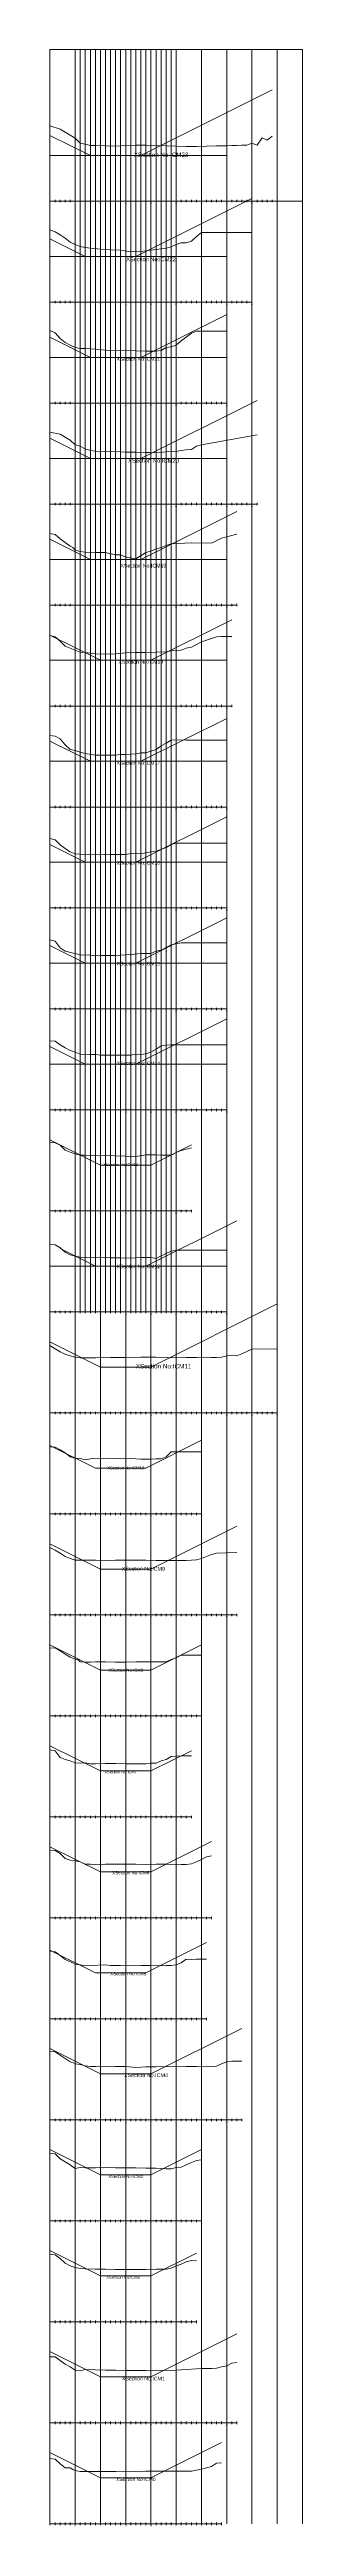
# Model space of a CAD drawing. Header units: inches. Extents: x 1000 to 1050, y 19 to 510.
import ezdxf

# ---------------------------------------------------------------- set-up
doc = ezdxf.new("R2010")
doc.units = ezdxf.units.IN
doc.header["$LTSCALE"] = 7
doc.header["$MEASUREMENT"] = 0
doc.layers.add('Cross Section Labels', color=7, linetype='Continuous', lineweight=9)
doc.styles.get("Standard").update_dxf_attribs({"font": 'arial.ttf'})

msp = doc.modelspace()

# ---------------------------------------------------------------- linework, layer by layer
at = {"layer": 'Cross Section Labels'}
for p, q in [((1000, 510), (1000, 20)), ((1000, 510), (1050, 510)), ((1005, 510), (1005, 20)), ((1006, 260), (1006, 510)), ((1007, 260), (1007, 510)), ((1008, 260), (1008, 510)), ((1009, 260), (1009, 510)), ((1010, 510), (1010, 20)), ((1010, 260), (1010, 510)), ((1010, 260), (1010, 510)), ((1011, 260), (1011, 510)), ((1012, 260), (1012, 510)), ((1013, 260), (1013, 510)), ((1014, 260), (1014, 510)), ((1015, 510), (1015, 20)), ((1015, 260), (1015, 510)), ((1016, 260), (1016, 510)), ((1017, 260), (1017, 510)), ((1018, 260), (1018, 510)), ((1019, 260), (1019, 510)), ((1020, 510), (1020, 20)), ((1020, 260), (1020, 510)), ((1020, 260), (1020, 510)), ((1021, 260), (1021, 510)), ((1022, 260), (1022, 510)), ((1023, 260), (1023, 510)), ((1024, 260), (1024, 510)), ((1025, 510), (1025, 20)), ((1030, 510), (1030, 20)), ((1035, 510), (1035, 20)), ((1040, 510), (1040, 20)), ((1045, 510), (1045, 20)), ((1050, 510), (1050, 20)), ((1000, 489), (1035, 489)), ((1000, 480), (1050, 480)), ((1000, 469.01), (1035, 469.01)), ((1000, 449.02), (1035, 449.02)), ((1000, 429.03), (1035, 429.03)), ((1000, 409.04), (1035, 409.04)), ((1000, 389.05), (1035, 389.05)), ((1000, 369.05), (1035, 369.05)), ((1000, 349.06), (1035, 349.06)), ((1000, 329.07), (1035, 329.07)), ((1000, 309.07), (1035, 309.07)), ((1000, 269.08), (1035, 269.08))]:
    msp.add_line(p, q, dxfattribs=at)
for points in [[(1000, 493), (1008, 489), (1013, 489), (1018, 489), (1044, 502)], [(1044, 492.843), (1043, 492.083), (1042, 492.483), (1041, 491.063), (1040, 491.457), (1039, 491.053), (1038, 491.053), (1037, 491.023), (1036, 490.973), (1035, 490.913), (1033, 490.923), (1031, 490.833), (1029, 490.773), (1027, 490.803), (1025, 490.893), (1023, 490.963), (1021, 490.973), (1019, 491.053), (1019, 491.053), (1017, 491.043), (1015, 491.013), (1013, 490.883), (1011, 490.933), (1009, 490.983), (1008, 490.973), (1007, 491.233), (1006, 491.453), (1005, 492.473), (1003, 493.613), (1002, 494.233), (1000, 494.893)], [(1000, 472.51), (1007, 469.01), (1012, 469.01), (1017, 469.01), (1040, 480.51)], [(1000, 479.75), (1000, 480.25)], [(1000, 479.75), (1000, 480.25)], [(1000, 480), (1044, 480)], [(1000, 480), (1044, 480)], [(1001, 479.75), (1001, 480.25)], [(1001, 479.75), (1001, 480.25)], [(1002, 479.75), (1002, 480.25)], [(1002, 479.75), (1002, 480.25)], [(1003, 479.75), (1003, 480.25)], [(1003, 479.75), (1003, 480.25)], [(1004, 479.75), (1004, 480.25)], [(1004, 479.75), (1004, 480.25)], [(1005, 479.75), (1005, 480.25)], [(1005, 479.75), (1005, 480.25)], [(1006, 479.75), (1006, 480.25)], [(1006, 479.75), (1006, 480.25)], [(1007, 479.75), (1007, 480.25)], [(1007, 479.75), (1007, 480.25)], [(1008, 479.75), (1008, 480.25)], [(1008, 479.75), (1008, 480.25)], [(1009, 479.75), (1009, 480.25)], [(1009, 479.75), (1009, 480.25)], [(1010, 479.75), (1010, 480.25)], [(1010, 479.75), (1010, 480.25)], [(1011, 479.75), (1011, 480.25)], [(1011, 479.75), (1011, 480.25)], [(1012, 479.75), (1012, 480.25)], [(1012, 479.75), (1012, 480.25)], [(1013, 479.75), (1013, 480.25)], [(1013, 479.75), (1013, 480.25)], [(1014, 479.75), (1014, 480.25)], [(1014, 479.75), (1014, 480.25)], [(1015, 479.75), (1015, 480.25)], [(1015, 479.75), (1015, 480.25)], [(1016, 479.75), (1016, 480.25)], [(1016, 479.75), (1016, 480.25)], [(1017, 479.75), (1017, 480.25)], [(1017, 479.75), (1017, 480.25)], [(1018, 479.75), (1018, 480.25)], [(1018, 479.75), (1018, 480.25)], [(1019, 479.75), (1019, 480.25)], [(1019, 479.75), (1019, 480.25)], [(1020, 479.75), (1020, 480.25)], [(1020, 479.75), (1020, 480.25)], [(1021, 479.75), (1021, 480.25)], [(1021, 479.75), (1021, 480.25)], [(1022, 479.75), (1022, 480.25)], [(1022, 479.75), (1022, 480.25)], [(1023, 479.75), (1023, 480.25)], [(1023, 479.75), (1023, 480.25)], [(1024, 479.75), (1024, 480.25)], [(1024, 479.75), (1024, 480.25)], [(1025, 479.75), (1025, 480.25)], [(1025, 479.75), (1025, 480.25)], [(1026, 479.75), (1026, 480.25)], [(1026, 479.75), (1026, 480.25)], [(1027, 479.75), (1027, 480.25)], [(1027, 479.75), (1027, 480.25)], [(1028, 479.75), (1028, 480.25)], [(1028, 479.75), (1028, 480.25)], [(1029, 479.75), (1029, 480.25)], [(1029, 479.75), (1029, 480.25)], [(1030, 479.75), (1030, 480.25)], [(1030, 479.75), (1030, 480.25)], [(1031, 479.75), (1031, 480.25)], [(1031, 479.75), (1031, 480.25)], [(1032, 479.75), (1032, 480.25)], [(1032, 479.75), (1032, 480.25)], [(1033, 479.75), (1033, 480.25)], [(1033, 479.75), (1033, 480.25)], [(1034, 479.75), (1034, 480.25)], [(1034, 479.75), (1034, 480.25)], [(1035, 479.75), (1035, 480.25)], [(1035, 479.75), (1035, 480.25)], [(1036, 479.75), (1036, 480.25)], [(1036, 479.75), (1036, 480.25)], [(1037, 479.75), (1037, 480.25)], [(1037, 479.75), (1037, 480.25)], [(1038, 479.75), (1038, 480.25)], [(1038, 479.75), (1038, 480.25)], [(1039, 479.75), (1039, 480.25)], [(1039, 479.75), (1039, 480.25)], [(1040, 479.75), (1040, 480.25)], [(1040, 479.75), (1040, 480.25)], [(1041, 479.75), (1041, 480.25)], [(1041, 479.75), (1041, 480.25)], [(1042, 479.75), (1042, 480.25)], [(1042, 479.75), (1042, 480.25)], [(1043, 479.75), (1043, 480.25)], [(1043, 479.75), (1043, 480.25)], [(1044, 479.75), (1044, 480.25)], [(1044, 479.75), (1044, 480.25)], [(1040, 473.788), (1030, 473.788), (1029, 472.988), (1028, 472.068), (1027, 471.728), (1026, 471.698), (1025, 471.418), (1024, 470.928), (1023, 470.648), (1022, 470.548), (1021, 470.408), (1020, 470.268), (1018, 470.028), (1016, 469.968), (1014, 470.268), (1014, 470.268), (1012, 470.318), (1010, 470.438), (1008, 470.698), (1007, 470.828), (1006, 470.978), (1005, 471.418), (1004, 471.838), (1003, 472.618), (1002, 473.308), (1001, 473.898), (1000, 474.328)], [(1000, 459.75), (1000, 460.25)], [(1000, 459.75), (1000, 460.25)], [(1000, 460), (1040, 460)], [(1000, 460), (1040, 460)], [(1000, 453.02), (1008, 449.02), (1013, 449.02), (1018, 449.02), (1035, 457.52)], [(1001, 459.75), (1001, 460.25)], [(1001, 459.75), (1001, 460.25)], [(1002, 459.75), (1002, 460.25)], [(1002, 459.75), (1002, 460.25)], [(1003, 459.75), (1003, 460.25)], [(1003, 459.75), (1003, 460.25)], [(1004, 459.75), (1004, 460.25)], [(1004, 459.75), (1004, 460.25)], [(1005, 459.75), (1005, 460.25)], [(1005, 459.75), (1005, 460.25)], [(1006, 459.75), (1006, 460.25)], [(1006, 459.75), (1006, 460.25)], [(1007, 459.75), (1007, 460.25)], [(1007, 459.75), (1007, 460.25)], [(1008, 459.75), (1008, 460.25)], [(1008, 459.75), (1008, 460.25)], [(1009, 459.75), (1009, 460.25)], [(1009, 459.75), (1009, 460.25)], [(1010, 459.75), (1010, 460.25)], [(1010, 459.75), (1010, 460.25)], [(1011, 459.75), (1011, 460.25)], [(1011, 459.75), (1011, 460.25)], [(1012, 459.75), (1012, 460.25)], [(1012, 459.75), (1012, 460.25)], [(1013, 459.75), (1013, 460.25)], [(1013, 459.75), (1013, 460.25)], [(1014, 459.75), (1014, 460.25)], [(1014, 459.75), (1014, 460.25)], [(1015, 459.75), (1015, 460.25)], [(1015, 459.75), (1015, 460.25)], [(1016, 459.75), (1016, 460.25)], [(1016, 459.75), (1016, 460.25)], [(1017, 459.75), (1017, 460.25)], [(1017, 459.75), (1017, 460.25)], [(1018, 459.75), (1018, 460.25)], [(1018, 459.75), (1018, 460.25)], [(1019, 459.75), (1019, 460.25)], [(1019, 459.75), (1019, 460.25)], [(1020, 459.75), (1020, 460.25)], [(1020, 459.75), (1020, 460.25)], [(1021, 459.75), (1021, 460.25)], [(1021, 459.75), (1021, 460.25)], [(1022, 459.75), (1022, 460.25)], [(1022, 459.75), (1022, 460.25)], [(1023, 459.75), (1023, 460.25)], [(1023, 459.75), (1023, 460.25)], [(1024, 459.75), (1024, 460.25)], [(1024, 459.75), (1024, 460.25)], [(1025, 459.75), (1025, 460.25)], [(1025, 459.75), (1025, 460.25)], [(1026, 459.75), (1026, 460.25)], [(1026, 459.75), (1026, 460.25)], [(1027, 459.75), (1027, 460.25)], [(1027, 459.75), (1027, 460.25)], [(1028, 459.75), (1028, 460.25)], [(1028, 459.75), (1028, 460.25)], [(1029, 459.75), (1029, 460.25)], [(1029, 459.75), (1029, 460.25)], [(1030, 459.75), (1030, 460.25)], [(1030, 459.75), (1030, 460.25)], [(1031, 459.75), (1031, 460.25)], [(1031, 459.75), (1031, 460.25)], [(1032, 459.75), (1032, 460.25)], [(1032, 459.75), (1032, 460.25)], [(1033, 459.75), (1033, 460.25)], [(1033, 459.75), (1033, 460.25)], [(1034, 459.75), (1034, 460.25)], [(1034, 459.75), (1034, 460.25)], [(1035, 459.75), (1035, 460.25)], [(1035, 459.75), (1035, 460.25)], [(1036, 459.75), (1036, 460.25)], [(1036, 459.75), (1036, 460.25)], [(1037, 459.75), (1037, 460.25)], [(1037, 459.75), (1037, 460.25)], [(1038, 459.75), (1038, 460.25)], [(1038, 459.75), (1038, 460.25)], [(1039, 459.75), (1039, 460.25)], [(1039, 459.75), (1039, 460.25)], [(1040, 459.75), (1040, 460.25)], [(1040, 459.75), (1040, 460.25)], [(1035, 454.262), (1029, 454.262), (1028, 453.832), (1027, 453.012), (1026, 452.312), (1025, 451.436), (1024, 451.096), (1023, 451.016), (1022, 450.426), (1021, 450.266), (1019, 450.246), (1017, 450.366), (1015, 450.476), (1013, 450.416), (1011, 450.496), (1009, 450.636), (1007, 450.766), (1006, 450.776), (1005, 450.966), (1004, 451.436), (1003, 451.982), (1002, 452.762), (1001, 453.902), (1000, 454.342)], [(1000, 433.03), (1008, 429.03), (1013, 429.03), (1018, 429.03), (1041, 440.53)], [(1000, 439.75), (1000, 440.25)], [(1000, 439.75), (1000, 440.25)], [(1000, 440), (1035, 440)], [(1000, 440), (1035, 440)], [(1001, 439.75), (1001, 440.25)], [(1001, 439.75), (1001, 440.25)], [(1002, 439.75), (1002, 440.25)], [(1002, 439.75), (1002, 440.25)], [(1003, 439.75), (1003, 440.25)], [(1003, 439.75), (1003, 440.25)], [(1004, 439.75), (1004, 440.25)], [(1004, 439.75), (1004, 440.25)], [(1005, 439.75), (1005, 440.25)], [(1005, 439.75), (1005, 440.25)], [(1006, 439.75), (1006, 440.25)], [(1006, 439.75), (1006, 440.25)], [(1007, 439.75), (1007, 440.25)], [(1007, 439.75), (1007, 440.25)], [(1008, 439.75), (1008, 440.25)], [(1008, 439.75), (1008, 440.25)], [(1009, 439.75), (1009, 440.25)], [(1009, 439.75), (1009, 440.25)], [(1010, 439.75), (1010, 440.25)], [(1010, 439.75), (1010, 440.25)], [(1011, 439.75), (1011, 440.25)], [(1011, 439.75), (1011, 440.25)], [(1012, 439.75), (1012, 440.25)], [(1012, 439.75), (1012, 440.25)], [(1013, 439.75), (1013, 440.25)], [(1013, 439.75), (1013, 440.25)], [(1014, 439.75), (1014, 440.25)], [(1014, 439.75), (1014, 440.25)], [(1015, 439.75), (1015, 440.25)], [(1015, 439.75), (1015, 440.25)], [(1016, 439.75), (1016, 440.25)], [(1016, 439.75), (1016, 440.25)], [(1017, 439.75), (1017, 440.25)], [(1017, 439.75), (1017, 440.25)], [(1018, 439.75), (1018, 440.25)], [(1018, 439.75), (1018, 440.25)], [(1019, 439.75), (1019, 440.25)], [(1019, 439.75), (1019, 440.25)], [(1020, 439.75), (1020, 440.25)], [(1020, 439.75), (1020, 440.25)], [(1021, 439.75), (1021, 440.25)], [(1021, 439.75), (1021, 440.25)], [(1022, 439.75), (1022, 440.25)], [(1022, 439.75), (1022, 440.25)], [(1023, 439.75), (1023, 440.25)], [(1023, 439.75), (1023, 440.25)], [(1024, 439.75), (1024, 440.25)], [(1024, 439.75), (1024, 440.25)], [(1025, 439.75), (1025, 440.25)], [(1025, 439.75), (1025, 440.25)], [(1026, 439.75), (1026, 440.25)], [(1026, 439.75), (1026, 440.25)], [(1027, 439.75), (1027, 440.25)], [(1027, 439.75), (1027, 440.25)], [(1028, 439.75), (1028, 440.25)], [(1028, 439.75), (1028, 440.25)], [(1029, 439.75), (1029, 440.25)], [(1029, 439.75), (1029, 440.25)], [(1030, 439.75), (1030, 440.25)], [(1030, 439.75), (1030, 440.25)], [(1031, 439.75), (1031, 440.25)], [(1031, 439.75), (1031, 440.25)], [(1032, 439.75), (1032, 440.25)], [(1032, 439.75), (1032, 440.25)], [(1033, 439.75), (1033, 440.25)], [(1033, 439.75), (1033, 440.25)], [(1034, 439.75), (1034, 440.25)], [(1034, 439.75), (1034, 440.25)], [(1035, 439.75), (1035, 440.25)], [(1035, 439.75), (1035, 440.25)], [(1041, 433.692), (1030, 431.692), (1029, 431.432), (1028, 430.812), (1027, 430.732), (1026, 430.572), (1025, 430.422), (1023, 430.302), (1021, 430.112), (1020, 430.192), (1019, 430.192), (1017, 430.242), (1015, 430.252), (1013, 430.392), (1011, 430.352), (1009, 430.492), (1008, 430.592), (1007, 430.932), (1006, 431.432), (1005, 431.752), (1004, 432.612), (1003, 433.232), (1002, 433.847), (1000, 434.216)], [(1000, 419.75), (1000, 420.25)], [(1000, 419.75), (1000, 420.25)], [(1000, 420), (1041, 420)], [(1000, 420), (1041, 420)], [(1000, 413.04), (1008, 409.04), (1013, 409.04), (1018, 409.04), (1037, 418.54)], [(1001, 419.75), (1001, 420.25)], [(1001, 419.75), (1001, 420.25)], [(1002, 419.75), (1002, 420.25)], [(1002, 419.75), (1002, 420.25)], [(1003, 419.75), (1003, 420.25)], [(1003, 419.75), (1003, 420.25)], [(1004, 419.75), (1004, 420.25)], [(1004, 419.75), (1004, 420.25)], [(1005, 419.75), (1005, 420.25)], [(1005, 419.75), (1005, 420.25)], [(1006, 419.75), (1006, 420.25)], [(1006, 419.75), (1006, 420.25)], [(1007, 419.75), (1007, 420.25)], [(1007, 419.75), (1007, 420.25)], [(1008, 419.75), (1008, 420.25)], [(1008, 419.75), (1008, 420.25)], [(1009, 419.75), (1009, 420.25)], [(1009, 419.75), (1009, 420.25)], [(1010, 419.75), (1010, 420.25)], [(1010, 419.75), (1010, 420.25)], [(1011, 419.75), (1011, 420.25)], [(1011, 419.75), (1011, 420.25)], [(1012, 419.75), (1012, 420.25)], [(1012, 419.75), (1012, 420.25)], [(1013, 419.75), (1013, 420.25)], [(1013, 419.75), (1013, 420.25)], [(1014, 419.75), (1014, 420.25)], [(1014, 419.75), (1014, 420.25)], [(1015, 419.75), (1015, 420.25)], [(1015, 419.75), (1015, 420.25)], [(1016, 419.75), (1016, 420.25)], [(1016, 419.75), (1016, 420.25)], [(1017, 419.75), (1017, 420.25)], [(1017, 419.75), (1017, 420.25)], [(1018, 419.75), (1018, 420.25)], [(1018, 419.75), (1018, 420.25)], [(1019, 419.75), (1019, 420.25)], [(1019, 419.75), (1019, 420.25)], [(1020, 419.75), (1020, 420.25)], [(1020, 419.75), (1020, 420.25)], [(1021, 419.75), (1021, 420.25)], [(1021, 419.75), (1021, 420.25)], [(1022, 419.75), (1022, 420.25)], [(1022, 419.75), (1022, 420.25)], [(1023, 419.75), (1023, 420.25)], [(1023, 419.75), (1023, 420.25)], [(1024, 419.75), (1024, 420.25)], [(1024, 419.75), (1024, 420.25)], [(1025, 419.75), (1025, 420.25)], [(1025, 419.75), (1025, 420.25)], [(1026, 419.75), (1026, 420.25)], [(1026, 419.75), (1026, 420.25)], [(1027, 419.75), (1027, 420.25)], [(1027, 419.75), (1027, 420.25)], [(1028, 419.75), (1028, 420.25)], [(1028, 419.75), (1028, 420.25)], [(1029, 419.75), (1029, 420.25)], [(1029, 419.75), (1029, 420.25)], [(1030, 419.75), (1030, 420.25)], [(1030, 419.75), (1030, 420.25)], [(1031, 419.75), (1031, 420.25)], [(1031, 419.75), (1031, 420.25)], [(1032, 419.75), (1032, 420.25)], [(1032, 419.75), (1032, 420.25)], [(1033, 419.75), (1033, 420.25)], [(1033, 419.75), (1033, 420.25)], [(1034, 419.75), (1034, 420.25)], [(1034, 419.75), (1034, 420.25)], [(1035, 419.75), (1035, 420.25)], [(1035, 419.75), (1035, 420.25)], [(1036, 419.75), (1036, 420.25)], [(1036, 419.75), (1036, 420.25)], [(1037, 419.75), (1037, 420.25)], [(1037, 419.75), (1037, 420.25)], [(1038, 419.75), (1038, 420.25)], [(1038, 419.75), (1038, 420.25)], [(1039, 419.75), (1039, 420.25)], [(1039, 419.75), (1039, 420.25)], [(1040, 419.75), (1040, 420.25)], [(1040, 419.75), (1040, 420.25)], [(1041, 419.75), (1041, 420.25)], [(1041, 419.75), (1041, 420.25)], [(1037, 414.037), (1034, 413.227), (1032, 412.257), (1028, 412.337), (1024, 412.147), (1023, 411.807), (1022, 411.412), (1021, 411.092), (1020, 410.672), (1019, 410.382), (1017, 409.162), (1015, 409.492), (1014, 409.942), (1013, 409.942), (1011, 410.382), (1009, 410.402), (1007, 410.492), (1006, 410.592), (1005, 410.842), (1004.5, 411.412), (1004, 411.637), (1003, 412.377), (1002, 413.077), (1001, 413.977), (1000, 414.187)], [(1000, 399.75), (1000, 400.25)], [(1000, 399.75), (1000, 400.25)], [(1000, 400), (1037, 400)], [(1000, 400), (1037, 400)], [(1001, 399.75), (1001, 400.25)], [(1001, 399.75), (1001, 400.25)], [(1002, 399.75), (1002, 400.25)], [(1002, 399.75), (1002, 400.25)], [(1003, 399.75), (1003, 400.25)], [(1003, 399.75), (1003, 400.25)], [(1004, 399.75), (1004, 400.25)], [(1004, 399.75), (1004, 400.25)], [(1005, 399.75), (1005, 400.25)], [(1005, 399.75), (1005, 400.25)], [(1006, 399.75), (1006, 400.25)], [(1006, 399.75), (1006, 400.25)], [(1007, 399.75), (1007, 400.25)], [(1007, 399.75), (1007, 400.25)], [(1008, 399.75), (1008, 400.25)], [(1008, 399.75), (1008, 400.25)], [(1009, 399.75), (1009, 400.25)], [(1009, 399.75), (1009, 400.25)], [(1010, 399.75), (1010, 400.25)], [(1010, 399.75), (1010, 400.25)], [(1011, 399.75), (1011, 400.25)], [(1011, 399.75), (1011, 400.25)], [(1012, 399.75), (1012, 400.25)], [(1012, 399.75), (1012, 400.25)], [(1013, 399.75), (1013, 400.25)], [(1013, 399.75), (1013, 400.25)], [(1014, 399.75), (1014, 400.25)], [(1014, 399.75), (1014, 400.25)], [(1015, 399.75), (1015, 400.25)], [(1015, 399.75), (1015, 400.25)], [(1016, 399.75), (1016, 400.25)], [(1016, 399.75), (1016, 400.25)], [(1017, 399.75), (1017, 400.25)], [(1017, 399.75), (1017, 400.25)], [(1018, 399.75), (1018, 400.25)], [(1018, 399.75), (1018, 400.25)], [(1019, 399.75), (1019, 400.25)], [(1019, 399.75), (1019, 400.25)], [(1020, 399.75), (1020, 400.25)], [(1020, 399.75), (1020, 400.25)], [(1021, 399.75), (1021, 400.25)], [(1021, 399.75), (1021, 400.25)], [(1022, 399.75), (1022, 400.25)], [(1022, 399.75), (1022, 400.25)], [(1023, 399.75), (1023, 400.25)], [(1023, 399.75), (1023, 400.25)], [(1024, 399.75), (1024, 400.25)], [(1024, 399.75), (1024, 400.25)], [(1025, 399.75), (1025, 400.25)], [(1025, 399.75), (1025, 400.25)], [(1026, 399.75), (1026, 400.25)], [(1026, 399.75), (1026, 400.25)], [(1027, 399.75), (1027, 400.25)], [(1027, 399.75), (1027, 400.25)], [(1028, 399.75), (1028, 400.25)], [(1028, 399.75), (1028, 400.25)], [(1029, 399.75), (1029, 400.25)], [(1029, 399.75), (1029, 400.25)], [(1030, 399.75), (1030, 400.25)], [(1030, 399.75), (1030, 400.25)], [(1031, 399.75), (1031, 400.25)], [(1031, 399.75), (1031, 400.25)], [(1032, 399.75), (1032, 400.25)], [(1032, 399.75), (1032, 400.25)], [(1033, 399.75), (1033, 400.25)], [(1033, 399.75), (1033, 400.25)], [(1034, 399.75), (1034, 400.25)], [(1034, 399.75), (1034, 400.25)], [(1035, 399.75), (1035, 400.25)], [(1035, 399.75), (1035, 400.25)], [(1036, 399.75), (1036, 400.25)], [(1036, 399.75), (1036, 400.25)], [(1037, 399.75), (1037, 400.25)], [(1037, 399.75), (1037, 400.25)], [(1000, 394.05), (1010, 389.05), (1015, 389.05), (1020, 389.05), (1036, 397.05)], [(1036, 393.771), (1034, 393.771), (1033, 393.711), (1032, 393.391), (1030, 392.701), (1028, 391.621), (1027, 391.424), (1026, 391.054), (1025, 391.004), (1024, 390.894), (1023, 390.734), (1021, 390.634), (1019, 390.574), (1017, 390.574), (1015, 390.514), (1013, 390.324), (1011, 390.294), (1009, 390.364), (1007, 390.564), (1006, 390.674), (1005, 391.084), (1004, 391.424), (1003, 391.831), (1002, 392.841), (1001, 393.721), (1000, 393.951)], [(1000, 379.75), (1000, 380.25)], [(1000, 379.75), (1000, 380.25)], [(1000, 380), (1036, 380)], [(1000, 380), (1036, 380)], [(1001, 379.75), (1001, 380.25)], [(1001, 379.75), (1001, 380.25)], [(1002, 379.75), (1002, 380.25)], [(1002, 379.75), (1002, 380.25)], [(1003, 379.75), (1003, 380.25)], [(1003, 379.75), (1003, 380.25)], [(1004, 379.75), (1004, 380.25)], [(1004, 379.75), (1004, 380.25)], [(1005, 379.75), (1005, 380.25)], [(1005, 379.75), (1005, 380.25)], [(1006, 379.75), (1006, 380.25)], [(1006, 379.75), (1006, 380.25)], [(1007, 379.75), (1007, 380.25)], [(1007, 379.75), (1007, 380.25)], [(1008, 379.75), (1008, 380.25)], [(1008, 379.75), (1008, 380.25)], [(1009, 379.75), (1009, 380.25)], [(1009, 379.75), (1009, 380.25)], [(1010, 379.75), (1010, 380.25)], [(1010, 379.75), (1010, 380.25)], [(1011, 379.75), (1011, 380.25)], [(1011, 379.75), (1011, 380.25)], [(1012, 379.75), (1012, 380.25)], [(1012, 379.75), (1012, 380.25)], [(1013, 379.75), (1013, 380.25)], [(1013, 379.75), (1013, 380.25)], [(1014, 379.75), (1014, 380.25)], [(1014, 379.75), (1014, 380.25)], [(1015, 379.75), (1015, 380.25)], [(1015, 379.75), (1015, 380.25)], [(1016, 379.75), (1016, 380.25)], [(1016, 379.75), (1016, 380.25)], [(1017, 379.75), (1017, 380.25)], [(1017, 379.75), (1017, 380.25)], [(1018, 379.75), (1018, 380.25)], [(1018, 379.75), (1018, 380.25)], [(1019, 379.75), (1019, 380.25)], [(1019, 379.75), (1019, 380.25)], [(1020, 379.75), (1020, 380.25)], [(1020, 379.75), (1020, 380.25)], [(1021, 379.75), (1021, 380.25)], [(1021, 379.75), (1021, 380.25)], [(1022, 379.75), (1022, 380.25)], [(1022, 379.75), (1022, 380.25)], [(1023, 379.75), (1023, 380.25)], [(1023, 379.75), (1023, 380.25)], [(1024, 379.75), (1024, 380.25)], [(1024, 379.75), (1024, 380.25)], [(1025, 379.75), (1025, 380.25)], [(1025, 379.75), (1025, 380.25)], [(1026, 379.75), (1026, 380.25)], [(1026, 379.75), (1026, 380.25)], [(1027, 379.75), (1027, 380.25)], [(1027, 379.75), (1027, 380.25)], [(1028, 379.75), (1028, 380.25)], [(1028, 379.75), (1028, 380.25)], [(1029, 379.75), (1029, 380.25)], [(1029, 379.75), (1029, 380.25)], [(1030, 379.75), (1030, 380.25)], [(1030, 379.75), (1030, 380.25)], [(1031, 379.75), (1031, 380.25)], [(1031, 379.75), (1031, 380.25)], [(1032, 379.75), (1032, 380.25)], [(1032, 379.75), (1032, 380.25)], [(1033, 379.75), (1033, 380.25)], [(1033, 379.75), (1033, 380.25)], [(1034, 379.75), (1034, 380.25)], [(1034, 379.75), (1034, 380.25)], [(1035, 379.75), (1035, 380.25)], [(1035, 379.75), (1035, 380.25)], [(1036, 379.75), (1036, 380.25)], [(1036, 379.75), (1036, 380.25)], [(1000, 373.05), (1008, 369.05), (1013, 369.05), (1018, 369.05), (1035, 377.55)], [(1035, 373.258), (1027, 373.258), (1025, 373.318), (1024, 373.228), (1023, 372.648), (1022, 372.118), (1021, 371.418), (1020, 371.048), (1019, 370.718), (1018, 370.718), (1017, 370.498), (1015, 370.378), (1014, 370.378), (1013, 370.238), (1011, 370.258), (1009, 370.268), (1007, 370.618), (1006, 370.828), (1005, 371.168), (1004, 371.418), (1003, 372.308), (1002, 373.508), (1001, 374.028), (1000, 374.138)], [(1000, 359.75), (1000, 360.25)], [(1000, 359.75), (1000, 360.25)], [(1000, 360), (1035, 360)], [(1000, 360), (1035, 360)], [(1001, 359.75), (1001, 360.25)], [(1001, 359.75), (1001, 360.25)], [(1002, 359.75), (1002, 360.25)], [(1002, 359.75), (1002, 360.25)], [(1003, 359.75), (1003, 360.25)], [(1003, 359.75), (1003, 360.25)], [(1004, 359.75), (1004, 360.25)], [(1004, 359.75), (1004, 360.25)], [(1005, 359.75), (1005, 360.25)], [(1005, 359.75), (1005, 360.25)], [(1006, 359.75), (1006, 360.25)], [(1006, 359.75), (1006, 360.25)], [(1007, 359.75), (1007, 360.25)], [(1007, 359.75), (1007, 360.25)], [(1008, 359.75), (1008, 360.25)], [(1008, 359.75), (1008, 360.25)], [(1009, 359.75), (1009, 360.25)], [(1009, 359.75), (1009, 360.25)], [(1010, 359.75), (1010, 360.25)], [(1010, 359.75), (1010, 360.25)], [(1011, 359.75), (1011, 360.25)], [(1011, 359.75), (1011, 360.25)], [(1012, 359.75), (1012, 360.25)], [(1012, 359.75), (1012, 360.25)], [(1013, 359.75), (1013, 360.25)], [(1013, 359.75), (1013, 360.25)], [(1014, 359.75), (1014, 360.25)], [(1014, 359.75), (1014, 360.25)], [(1015, 359.75), (1015, 360.25)], [(1015, 359.75), (1015, 360.25)], [(1016, 359.75), (1016, 360.25)], [(1016, 359.75), (1016, 360.25)], [(1017, 359.75), (1017, 360.25)], [(1017, 359.75), (1017, 360.25)], [(1018, 359.75), (1018, 360.25)], [(1018, 359.75), (1018, 360.25)], [(1019, 359.75), (1019, 360.25)], [(1019, 359.75), (1019, 360.25)], [(1020, 359.75), (1020, 360.25)], [(1020, 359.75), (1020, 360.25)], [(1021, 359.75), (1021, 360.25)], [(1021, 359.75), (1021, 360.25)], [(1022, 359.75), (1022, 360.25)], [(1022, 359.75), (1022, 360.25)], [(1023, 359.75), (1023, 360.25)], [(1023, 359.75), (1023, 360.25)], [(1024, 359.75), (1024, 360.25)], [(1024, 359.75), (1024, 360.25)], [(1025, 359.75), (1025, 360.25)], [(1025, 359.75), (1025, 360.25)], [(1026, 359.75), (1026, 360.25)], [(1026, 359.75), (1026, 360.25)], [(1027, 359.75), (1027, 360.25)], [(1027, 359.75), (1027, 360.25)], [(1028, 359.75), (1028, 360.25)], [(1028, 359.75), (1028, 360.25)], [(1029, 359.75), (1029, 360.25)], [(1029, 359.75), (1029, 360.25)], [(1030, 359.75), (1030, 360.25)], [(1030, 359.75), (1030, 360.25)], [(1031, 359.75), (1031, 360.25)], [(1031, 359.75), (1031, 360.25)], [(1032, 359.75), (1032, 360.25)], [(1032, 359.75), (1032, 360.25)], [(1033, 359.75), (1033, 360.25)], [(1033, 359.75), (1033, 360.25)], [(1034, 359.75), (1034, 360.25)], [(1034, 359.75), (1034, 360.25)], [(1035, 359.75), (1035, 360.25)], [(1035, 359.75), (1035, 360.25)], [(1000, 352.56), (1007, 349.06), (1012, 349.06), (1017, 349.06), (1035, 358.06)], [(1035, 352.857), (1035, 352.857), (1025, 352.857), (1024, 352.557), (1023, 352.007), (1022, 351.567), (1021.5, 351.426), (1021, 351.176), (1020, 351.096), (1019, 350.926), (1018, 350.726), (1016, 350.786), (1015, 350.626), (1014, 350.626), (1012, 350.586), (1010, 350.536), (1008, 350.626), (1007, 350.556), (1006, 350.676), (1005, 350.726), (1004, 351.106), (1003.5, 351.426), (1003, 351.794), (1002, 352.507), (1001, 353.507), (1000, 353.767)], [(1000, 339.75), (1000, 340.25)], [(1000, 339.75), (1000, 340.25)], [(1000, 340), (1035, 340)], [(1000, 340), (1035, 340)], [(1001, 339.75), (1001, 340.25)], [(1001, 339.75), (1001, 340.25)], [(1002, 339.75), (1002, 340.25)], [(1002, 339.75), (1002, 340.25)], [(1003, 339.75), (1003, 340.25)], [(1003, 339.75), (1003, 340.25)], [(1004, 339.75), (1004, 340.25)], [(1004, 339.75), (1004, 340.25)], [(1005, 339.75), (1005, 340.25)], [(1005, 339.75), (1005, 340.25)], [(1006, 339.75), (1006, 340.25)], [(1006, 339.75), (1006, 340.25)], [(1007, 339.75), (1007, 340.25)], [(1007, 339.75), (1007, 340.25)], [(1008, 339.75), (1008, 340.25)], [(1008, 339.75), (1008, 340.25)], [(1009, 339.75), (1009, 340.25)], [(1009, 339.75), (1009, 340.25)], [(1010, 339.75), (1010, 340.25)], [(1010, 339.75), (1010, 340.25)], [(1011, 339.75), (1011, 340.25)], [(1011, 339.75), (1011, 340.25)], [(1012, 339.75), (1012, 340.25)], [(1012, 339.75), (1012, 340.25)], [(1013, 339.75), (1013, 340.25)], [(1013, 339.75), (1013, 340.25)], [(1014, 339.75), (1014, 340.25)], [(1014, 339.75), (1014, 340.25)], [(1015, 339.75), (1015, 340.25)], [(1015, 339.75), (1015, 340.25)], [(1016, 339.75), (1016, 340.25)], [(1016, 339.75), (1016, 340.25)], [(1017, 339.75), (1017, 340.25)], [(1017, 339.75), (1017, 340.25)], [(1018, 339.75), (1018, 340.25)], [(1018, 339.75), (1018, 340.25)], [(1019, 339.75), (1019, 340.25)], [(1019, 339.75), (1019, 340.25)], [(1020, 339.75), (1020, 340.25)], [(1020, 339.75), (1020, 340.25)], [(1021, 339.75), (1021, 340.25)], [(1021, 339.75), (1021, 340.25)], [(1022, 339.75), (1022, 340.25)], [(1022, 339.75), (1022, 340.25)], [(1023, 339.75), (1023, 340.25)], [(1023, 339.75), (1023, 340.25)], [(1024, 339.75), (1024, 340.25)], [(1024, 339.75), (1024, 340.25)], [(1025, 339.75), (1025, 340.25)], [(1025, 339.75), (1025, 340.25)], [(1026, 339.75), (1026, 340.25)], [(1026, 339.75), (1026, 340.25)], [(1027, 339.75), (1027, 340.25)], [(1027, 339.75), (1027, 340.25)], [(1028, 339.75), (1028, 340.25)], [(1028, 339.75), (1028, 340.25)], [(1029, 339.75), (1029, 340.25)], [(1029, 339.75), (1029, 340.25)], [(1030, 339.75), (1030, 340.25)], [(1030, 339.75), (1030, 340.25)], [(1031, 339.75), (1031, 340.25)], [(1031, 339.75), (1031, 340.25)], [(1032, 339.75), (1032, 340.25)], [(1032, 339.75), (1032, 340.25)], [(1033, 339.75), (1033, 340.25)], [(1033, 339.75), (1033, 340.25)], [(1034, 339.75), (1034, 340.25)], [(1034, 339.75), (1034, 340.25)], [(1035, 339.75), (1035, 340.25)], [(1035, 339.75), (1035, 340.25)], [(1000, 332.57), (1007, 329.07), (1012, 329.07), (1017, 329.07), (1035, 338.07)], [(1035, 333.12), (1026, 333.12), (1024, 332.72), (1023, 332.17), (1022, 331.64), (1021, 331.432), (1020, 331.022), (1019, 331.012), (1018, 331.002), (1016, 330.812), (1014, 330.652), (1013, 330.562), (1012, 330.562), (1010, 330.622), (1008, 330.682), (1006, 330.732), (1005, 330.962), (1004, 331.162), (1003.2, 331.432), (1003, 331.48), (1002, 332.1), (1001, 333.43), (1000, 333.67)], [(1000, 319.75), (1000, 320.25)], [(1000, 319.75), (1000, 320.25)], [(1000, 320), (1035, 320)], [(1000, 320), (1035, 320)], [(1001, 319.75), (1001, 320.25)], [(1001, 319.75), (1001, 320.25)], [(1002, 319.75), (1002, 320.25)], [(1002, 319.75), (1002, 320.25)], [(1003, 319.75), (1003, 320.25)], [(1003, 319.75), (1003, 320.25)], [(1004, 319.75), (1004, 320.25)], [(1004, 319.75), (1004, 320.25)], [(1005, 319.75), (1005, 320.25)], [(1005, 319.75), (1005, 320.25)], [(1006, 319.75), (1006, 320.25)], [(1006, 319.75), (1006, 320.25)], [(1007, 319.75), (1007, 320.25)], [(1007, 319.75), (1007, 320.25)], [(1008, 319.75), (1008, 320.25)], [(1008, 319.75), (1008, 320.25)], [(1009, 319.75), (1009, 320.25)], [(1009, 319.75), (1009, 320.25)], [(1010, 319.75), (1010, 320.25)], [(1010, 319.75), (1010, 320.25)], [(1011, 319.75), (1011, 320.25)], [(1011, 319.75), (1011, 320.25)], [(1012, 319.75), (1012, 320.25)], [(1012, 319.75), (1012, 320.25)], [(1013, 319.75), (1013, 320.25)], [(1013, 319.75), (1013, 320.25)], [(1014, 319.75), (1014, 320.25)], [(1014, 319.75), (1014, 320.25)], [(1015, 319.75), (1015, 320.25)], [(1015, 319.75), (1015, 320.25)], [(1016, 319.75), (1016, 320.25)], [(1016, 319.75), (1016, 320.25)], [(1017, 319.75), (1017, 320.25)], [(1017, 319.75), (1017, 320.25)], [(1018, 319.75), (1018, 320.25)], [(1018, 319.75), (1018, 320.25)], [(1019, 319.75), (1019, 320.25)], [(1019, 319.75), (1019, 320.25)], [(1020, 319.75), (1020, 320.25)], [(1020, 319.75), (1020, 320.25)], [(1021, 319.75), (1021, 320.25)], [(1021, 319.75), (1021, 320.25)], [(1022, 319.75), (1022, 320.25)], [(1022, 319.75), (1022, 320.25)], [(1023, 319.75), (1023, 320.25)], [(1023, 319.75), (1023, 320.25)], [(1024, 319.75), (1024, 320.25)], [(1024, 319.75), (1024, 320.25)], [(1025, 319.75), (1025, 320.25)], [(1025, 319.75), (1025, 320.25)], [(1026, 319.75), (1026, 320.25)], [(1026, 319.75), (1026, 320.25)], [(1027, 319.75), (1027, 320.25)], [(1027, 319.75), (1027, 320.25)], [(1028, 319.75), (1028, 320.25)], [(1028, 319.75), (1028, 320.25)], [(1029, 319.75), (1029, 320.25)], [(1029, 319.75), (1029, 320.25)], [(1030, 319.75), (1030, 320.25)], [(1030, 319.75), (1030, 320.25)], [(1031, 319.75), (1031, 320.25)], [(1031, 319.75), (1031, 320.25)], [(1032, 319.75), (1032, 320.25)], [(1032, 319.75), (1032, 320.25)], [(1033, 319.75), (1033, 320.25)], [(1033, 319.75), (1033, 320.25)], [(1034, 319.75), (1034, 320.25)], [(1034, 319.75), (1034, 320.25)], [(1035, 319.75), (1035, 320.25)], [(1035, 319.75), (1035, 320.25)], [(1000, 312.57), (1007, 309.07), (1012, 309.07), (1017, 309.07), (1035, 318.07)], [(1035, 312.899), (1024, 312.899), (1023, 312.859), (1022, 312.679), (1021, 312.029), (1020, 311.428), (1019, 311.118), (1018, 310.998), (1017, 311.028), (1016, 310.878), (1015, 310.868), (1014, 310.868), (1012, 310.878), (1010, 310.868), (1009, 310.958), (1008, 310.958), (1007, 310.928), (1006, 311.068), (1005, 311.428), (1004, 311.779), (1003, 312.299), (1002, 312.929), (1001, 313.619), (1000, 313.679)], [(1000, 299.75), (1000, 300.25)], [(1000, 299.75), (1000, 300.25)], [(1000, 300), (1035, 300)], [(1000, 300), (1035, 300)], [(1001, 299.75), (1001, 300.25)], [(1001, 299.75), (1001, 300.25)], [(1002, 299.75), (1002, 300.25)], [(1002, 299.75), (1002, 300.25)], [(1003, 299.75), (1003, 300.25)], [(1003, 299.75), (1003, 300.25)], [(1004, 299.75), (1004, 300.25)], [(1004, 299.75), (1004, 300.25)], [(1005, 299.75), (1005, 300.25)], [(1005, 299.75), (1005, 300.25)], [(1006, 299.75), (1006, 300.25)], [(1006, 299.75), (1006, 300.25)], [(1007, 299.75), (1007, 300.25)], [(1007, 299.75), (1007, 300.25)], [(1008, 299.75), (1008, 300.25)], [(1008, 299.75), (1008, 300.25)], [(1009, 299.75), (1009, 300.25)], [(1009, 299.75), (1009, 300.25)], [(1010, 299.75), (1010, 300.25)], [(1010, 299.75), (1010, 300.25)], [(1011, 299.75), (1011, 300.25)], [(1011, 299.75), (1011, 300.25)], [(1012, 299.75), (1012, 300.25)], [(1012, 299.75), (1012, 300.25)], [(1013, 299.75), (1013, 300.25)], [(1013, 299.75), (1013, 300.25)], [(1014, 299.75), (1014, 300.25)], [(1014, 299.75), (1014, 300.25)], [(1015, 299.75), (1015, 300.25)], [(1015, 299.75), (1015, 300.25)], [(1016, 299.75), (1016, 300.25)], [(1016, 299.75), (1016, 300.25)], [(1017, 299.75), (1017, 300.25)], [(1017, 299.75), (1017, 300.25)], [(1018, 299.75), (1018, 300.25)], [(1018, 299.75), (1018, 300.25)], [(1019, 299.75), (1019, 300.25)], [(1019, 299.75), (1019, 300.25)], [(1020, 299.75), (1020, 300.25)], [(1020, 299.75), (1020, 300.25)], [(1021, 299.75), (1021, 300.25)], [(1021, 299.75), (1021, 300.25)], [(1022, 299.75), (1022, 300.25)], [(1022, 299.75), (1022, 300.25)], [(1023, 299.75), (1023, 300.25)], [(1023, 299.75), (1023, 300.25)], [(1024, 299.75), (1024, 300.25)], [(1024, 299.75), (1024, 300.25)], [(1025, 299.75), (1025, 300.25)], [(1025, 299.75), (1025, 300.25)], [(1026, 299.75), (1026, 300.25)], [(1026, 299.75), (1026, 300.25)], [(1027, 299.75), (1027, 300.25)], [(1027, 299.75), (1027, 300.25)], [(1028, 299.75), (1028, 300.25)], [(1028, 299.75), (1028, 300.25)], [(1029, 299.75), (1029, 300.25)], [(1029, 299.75), (1029, 300.25)], [(1030, 299.75), (1030, 300.25)], [(1030, 299.75), (1030, 300.25)], [(1031, 299.75), (1031, 300.25)], [(1031, 299.75), (1031, 300.25)], [(1032, 299.75), (1032, 300.25)], [(1032, 299.75), (1032, 300.25)], [(1033, 299.75), (1033, 300.25)], [(1033, 299.75), (1033, 300.25)], [(1034, 299.75), (1034, 300.25)], [(1034, 299.75), (1034, 300.25)], [(1035, 299.75), (1035, 300.25)], [(1035, 299.75), (1035, 300.25)], [(1000, 294.08), (1010, 289.08), (1015, 289.08), (1020, 289.08), (1028, 293.08)], [(1028, 292.522), (1026, 291.952), (1025, 291.572), (1024.5, 291.334), (1024, 291.084), (1023, 291.044), (1022, 291.064), (1021, 291.114), (1019, 291.104), (1017, 290.794), (1015, 290.864), (1013, 290.944), (1011, 290.964), (1009, 290.944), (1008, 290.974), (1007, 291.034), (1006, 291.084), (1005, 291.334), (1004, 291.642), (1003, 292.042), (1002, 293.052), (1001, 293.492), (1000, 293.632)], [(1000, 279.75), (1000, 280.25)], [(1000, 279.75), (1000, 280.25)], [(1000, 280), (1028, 280)], [(1000, 280), (1028, 280)], [(1001, 279.75), (1001, 280.25)], [(1001, 279.75), (1001, 280.25)], [(1002, 279.75), (1002, 280.25)], [(1002, 279.75), (1002, 280.25)], [(1003, 279.75), (1003, 280.25)], [(1003, 279.75), (1003, 280.25)], [(1004, 279.75), (1004, 280.25)], [(1004, 279.75), (1004, 280.25)], [(1005, 279.75), (1005, 280.25)], [(1005, 279.75), (1005, 280.25)], [(1006, 279.75), (1006, 280.25)], [(1006, 279.75), (1006, 280.25)], [(1007, 279.75), (1007, 280.25)], [(1007, 279.75), (1007, 280.25)], [(1008, 279.75), (1008, 280.25)], [(1008, 279.75), (1008, 280.25)], [(1009, 279.75), (1009, 280.25)], [(1009, 279.75), (1009, 280.25)], [(1010, 279.75), (1010, 280.25)], [(1010, 279.75), (1010, 280.25)], [(1011, 279.75), (1011, 280.25)], [(1011, 279.75), (1011, 280.25)], [(1012, 279.75), (1012, 280.25)], [(1012, 279.75), (1012, 280.25)], [(1013, 279.75), (1013, 280.25)], [(1013, 279.75), (1013, 280.25)], [(1014, 279.75), (1014, 280.25)], [(1014, 279.75), (1014, 280.25)], [(1015, 279.75), (1015, 280.25)], [(1015, 279.75), (1015, 280.25)], [(1016, 279.75), (1016, 280.25)], [(1016, 279.75), (1016, 280.25)], [(1017, 279.75), (1017, 280.25)], [(1017, 279.75), (1017, 280.25)], [(1018, 279.75), (1018, 280.25)], [(1018, 279.75), (1018, 280.25)], [(1019, 279.75), (1019, 280.25)], [(1019, 279.75), (1019, 280.25)], [(1020, 279.75), (1020, 280.25)], [(1020, 279.75), (1020, 280.25)], [(1021, 279.75), (1021, 280.25)], [(1021, 279.75), (1021, 280.25)], [(1022, 279.75), (1022, 280.25)], [(1022, 279.75), (1022, 280.25)], [(1023, 279.75), (1023, 280.25)], [(1023, 279.75), (1023, 280.25)], [(1024, 279.75), (1024, 280.25)], [(1024, 279.75), (1024, 280.25)], [(1025, 279.75), (1025, 280.25)], [(1025, 279.75), (1025, 280.25)], [(1026, 279.75), (1026, 280.25)], [(1026, 279.75), (1026, 280.25)], [(1027, 279.75), (1027, 280.25)], [(1027, 279.75), (1027, 280.25)], [(1028, 279.75), (1028, 280.25)], [(1028, 279.75), (1028, 280.25)], [(1002, 272.58), (1009, 269.08), (1014, 269.08), (1019, 269.08), (1037, 278.08)], [(1035, 272.234), (1025, 272.234), (1024, 272.054), (1023, 271.574), (1022.5, 271.336), (1022, 271.127), (1021, 270.607), (1020, 270.817), (1018, 270.807), (1016, 270.677), (1014, 270.737), (1012, 270.727), (1010, 270.757), (1008, 270.727), (1007, 270.797), (1006, 270.857), (1005, 271.047), (1004, 271.337), (1003, 271.834), (1002, 272.674), (1001, 273.274), (1000, 273.384)], [(1000, 254.09), (1010, 249.09), (1015, 249.09), (1020, 249.09), (1045, 261.59)], [(1000, 259.75), (1000, 260.25)], [(1000, 259.75), (1000, 260.25)], [(1000, 260), (1035, 260)], [(1000, 260), (1035, 260)], [(1001, 259.75), (1001, 260.25)], [(1001, 259.75), (1001, 260.25)], [(1002, 259.75), (1002, 260.25)], [(1002, 259.75), (1002, 260.25)], [(1003, 259.75), (1003, 260.25)], [(1003, 259.75), (1003, 260.25)], [(1004, 259.75), (1004, 260.25)], [(1004, 259.75), (1004, 260.25)], [(1005, 259.75), (1005, 260.25)], [(1005, 259.75), (1005, 260.25)], [(1006, 259.75), (1006, 260.25)], [(1006, 259.75), (1006, 260.25)], [(1007, 259.75), (1007, 260.25)], [(1007, 259.75), (1007, 260.25)], [(1008, 259.75), (1008, 260.25)], [(1008, 259.75), (1008, 260.25)], [(1009, 259.75), (1009, 260.25)], [(1009, 259.75), (1009, 260.25)], [(1010, 259.75), (1010, 260.25)], [(1010, 259.75), (1010, 260.25)], [(1011, 259.75), (1011, 260.25)], [(1011, 259.75), (1011, 260.25)], [(1012, 259.75), (1012, 260.25)], [(1012, 259.75), (1012, 260.25)], [(1013, 259.75), (1013, 260.25)], [(1013, 259.75), (1013, 260.25)], [(1014, 259.75), (1014, 260.25)], [(1014, 259.75), (1014, 260.25)], [(1015, 259.75), (1015, 260.25)], [(1015, 259.75), (1015, 260.25)], [(1016, 259.75), (1016, 260.25)], [(1016, 259.75), (1016, 260.25)], [(1017, 259.75), (1017, 260.25)], [(1017, 259.75), (1017, 260.25)], [(1018, 259.75), (1018, 260.25)], [(1018, 259.75), (1018, 260.25)], [(1019, 259.75), (1019, 260.25)], [(1019, 259.75), (1019, 260.25)], [(1020, 259.75), (1020, 260.25)], [(1020, 259.75), (1020, 260.25)], [(1021, 259.75), (1021, 260.25)], [(1021, 259.75), (1021, 260.25)], [(1022, 259.75), (1022, 260.25)], [(1022, 259.75), (1022, 260.25)], [(1023, 259.75), (1023, 260.25)], [(1023, 259.75), (1023, 260.25)], [(1024, 259.75), (1024, 260.25)], [(1024, 259.75), (1024, 260.25)], [(1025, 259.75), (1025, 260.25)], [(1025, 259.75), (1025, 260.25)], [(1026, 259.75), (1026, 260.25)], [(1026, 259.75), (1026, 260.25)], [(1027, 259.75), (1027, 260.25)], [(1027, 259.75), (1027, 260.25)], [(1028, 259.75), (1028, 260.25)], [(1028, 259.75), (1028, 260.25)], [(1029, 259.75), (1029, 260.25)], [(1029, 259.75), (1029, 260.25)], [(1030, 259.75), (1030, 260.25)], [(1030, 259.75), (1030, 260.25)], [(1031, 259.75), (1031, 260.25)], [(1031, 259.75), (1031, 260.25)], [(1032, 259.75), (1032, 260.25)], [(1032, 259.75), (1032, 260.25)], [(1033, 259.75), (1033, 260.25)], [(1033, 259.75), (1033, 260.25)], [(1034, 259.75), (1034, 260.25)], [(1034, 259.75), (1034, 260.25)], [(1035, 259.75), (1035, 260.25)], [(1035, 259.75), (1035, 260.25)], [(1045, 252.681), (1040, 252.621), (1039, 252.151), (1038, 251.711), (1037, 251.301), (1036, 251.441), (1035, 251.323), (1034, 251.043), (1033, 250.993), (1032, 251.013), (1031, 251.033), (1029, 251.003), (1027, 250.963), (1025, 250.933), (1023, 251.013), (1021, 251.083), (1018, 251.063), (1015, 250.983), (1012, 250.953), (1009, 250.893), (1006, 250.923), (1005, 251.053), (1004, 251.323), (1003, 251.651), (1002, 252.101), (1001, 252.701), (1000, 253.351)], [(1000, 239.75), (1000, 240.25)], [(1000, 239.75), (1000, 240.25)], [(1000, 240), (1045, 240)], [(1000, 240), (1045, 240)], [(1001, 239.75), (1001, 240.25)], [(1001, 239.75), (1001, 240.25)], [(1002, 239.75), (1002, 240.25)], [(1002, 239.75), (1002, 240.25)], [(1003, 239.75), (1003, 240.25)], [(1003, 239.75), (1003, 240.25)], [(1004, 239.75), (1004, 240.25)], [(1004, 239.75), (1004, 240.25)], [(1005, 239.75), (1005, 240.25)], [(1005, 239.75), (1005, 240.25)], [(1006, 239.75), (1006, 240.25)], [(1006, 239.75), (1006, 240.25)], [(1007, 239.75), (1007, 240.25)], [(1007, 239.75), (1007, 240.25)], [(1008, 239.75), (1008, 240.25)], [(1008, 239.75), (1008, 240.25)], [(1009, 239.75), (1009, 240.25)], [(1009, 239.75), (1009, 240.25)], [(1010, 239.75), (1010, 240.25)], [(1010, 239.75), (1010, 240.25)], [(1011, 239.75), (1011, 240.25)], [(1011, 239.75), (1011, 240.25)], [(1012, 239.75), (1012, 240.25)], [(1012, 239.75), (1012, 240.25)], [(1013, 239.75), (1013, 240.25)], [(1013, 239.75), (1013, 240.25)], [(1014, 239.75), (1014, 240.25)], [(1014, 239.75), (1014, 240.25)], [(1015, 239.75), (1015, 240.25)], [(1015, 239.75), (1015, 240.25)], [(1016, 239.75), (1016, 240.25)], [(1016, 239.75), (1016, 240.25)], [(1017, 239.75), (1017, 240.25)], [(1017, 239.75), (1017, 240.25)], [(1018, 239.75), (1018, 240.25)], [(1018, 239.75), (1018, 240.25)], [(1019, 239.75), (1019, 240.25)], [(1019, 239.75), (1019, 240.25)], [(1020, 239.75), (1020, 240.25)], [(1020, 239.75), (1020, 240.25)], [(1021, 239.75), (1021, 240.25)], [(1021, 239.75), (1021, 240.25)], [(1022, 239.75), (1022, 240.25)], [(1022, 239.75), (1022, 240.25)], [(1023, 239.75), (1023, 240.25)], [(1023, 239.75), (1023, 240.25)], [(1024, 239.75), (1024, 240.25)], [(1024, 239.75), (1024, 240.25)], [(1025, 239.75), (1025, 240.25)], [(1025, 239.75), (1025, 240.25)], [(1026, 239.75), (1026, 240.25)], [(1026, 239.75), (1026, 240.25)], [(1027, 239.75), (1027, 240.25)], [(1027, 239.75), (1027, 240.25)], [(1028, 239.75), (1028, 240.25)], [(1028, 239.75), (1028, 240.25)], [(1029, 239.75), (1029, 240.25)], [(1029, 239.75), (1029, 240.25)], [(1030, 239.75), (1030, 240.25)], [(1030, 239.75), (1030, 240.25)], [(1031, 239.75), (1031, 240.25)], [(1031, 239.75), (1031, 240.25)], [(1032, 239.75), (1032, 240.25)], [(1032, 239.75), (1032, 240.25)], [(1033, 239.75), (1033, 240.25)], [(1033, 239.75), (1033, 240.25)], [(1034, 239.75), (1034, 240.25)], [(1034, 239.75), (1034, 240.25)], [(1035, 239.75), (1035, 240.25)], [(1035, 239.75), (1035, 240.25)], [(1036, 239.75), (1036, 240.25)], [(1036, 239.75), (1036, 240.25)], [(1037, 239.75), (1037, 240.25)], [(1037, 239.75), (1037, 240.25)], [(1038, 239.75), (1038, 240.25)], [(1038, 239.75), (1038, 240.25)], [(1039, 239.75), (1039, 240.25)], [(1039, 239.75), (1039, 240.25)], [(1040, 239.75), (1040, 240.25)], [(1040, 239.75), (1040, 240.25)], [(1041, 239.75), (1041, 240.25)], [(1041, 239.75), (1041, 240.25)], [(1042, 239.75), (1042, 240.25)], [(1042, 239.75), (1042, 240.25)], [(1043, 239.75), (1043, 240.25)], [(1043, 239.75), (1043, 240.25)], [(1044, 239.75), (1044, 240.25)], [(1044, 239.75), (1044, 240.25)], [(1045, 239.75), (1045, 240.25)], [(1045, 239.75), (1045, 240.25)], [(1000, 233.59), (1009, 229.09), (1014, 229.09), (1019, 229.09), (1030, 234.59)], [(1030, 232.3), (1025, 232.3), (1024, 232.32), (1023, 231.31), (1022, 230.89), (1021, 230.94), (1020, 230.84), (1018, 230.86), (1016, 231), (1014, 230.9), (1012, 231.03), (1010, 230.96), (1008, 230.92), (1007, 230.73), (1006, 230.96), (1005, 231.03), (1004, 231.31), (1003, 232.09), (1002, 232.68), (1001, 233.22), (1000, 233.29)], [(1000, 219.75), (1000, 220.25)], [(1000, 219.75), (1000, 220.25)], [(1000, 220), (1030, 220)], [(1000, 220), (1030, 220)], [(1000, 214.1), (1010, 209.1), (1015, 209.1), (1020, 209.1), (1037, 217.6)], [(1001, 219.75), (1001, 220.25)], [(1001, 219.75), (1001, 220.25)], [(1002, 219.75), (1002, 220.25)], [(1002, 219.75), (1002, 220.25)], [(1003, 219.75), (1003, 220.25)], [(1003, 219.75), (1003, 220.25)], [(1004, 219.75), (1004, 220.25)], [(1004, 219.75), (1004, 220.25)], [(1005, 219.75), (1005, 220.25)], [(1005, 219.75), (1005, 220.25)], [(1006, 219.75), (1006, 220.25)], [(1006, 219.75), (1006, 220.25)], [(1007, 219.75), (1007, 220.25)], [(1007, 219.75), (1007, 220.25)], [(1008, 219.75), (1008, 220.25)], [(1008, 219.75), (1008, 220.25)], [(1009, 219.75), (1009, 220.25)], [(1009, 219.75), (1009, 220.25)], [(1010, 219.75), (1010, 220.25)], [(1010, 219.75), (1010, 220.25)], [(1011, 219.75), (1011, 220.25)], [(1011, 219.75), (1011, 220.25)], [(1012, 219.75), (1012, 220.25)], [(1012, 219.75), (1012, 220.25)], [(1013, 219.75), (1013, 220.25)], [(1013, 219.75), (1013, 220.25)], [(1014, 219.75), (1014, 220.25)], [(1014, 219.75), (1014, 220.25)], [(1015, 219.75), (1015, 220.25)], [(1015, 219.75), (1015, 220.25)], [(1016, 219.75), (1016, 220.25)], [(1016, 219.75), (1016, 220.25)], [(1017, 219.75), (1017, 220.25)], [(1017, 219.75), (1017, 220.25)], [(1018, 219.75), (1018, 220.25)], [(1018, 219.75), (1018, 220.25)], [(1019, 219.75), (1019, 220.25)], [(1019, 219.75), (1019, 220.25)], [(1020, 219.75), (1020, 220.25)], [(1020, 219.75), (1020, 220.25)], [(1021, 219.75), (1021, 220.25)], [(1021, 219.75), (1021, 220.25)], [(1022, 219.75), (1022, 220.25)], [(1022, 219.75), (1022, 220.25)], [(1023, 219.75), (1023, 220.25)], [(1023, 219.75), (1023, 220.25)], [(1024, 219.75), (1024, 220.25)], [(1024, 219.75), (1024, 220.25)], [(1025, 219.75), (1025, 220.25)], [(1025, 219.75), (1025, 220.25)], [(1026, 219.75), (1026, 220.25)], [(1026, 219.75), (1026, 220.25)], [(1027, 219.75), (1027, 220.25)], [(1027, 219.75), (1027, 220.25)], [(1028, 219.75), (1028, 220.25)], [(1028, 219.75), (1028, 220.25)], [(1029, 219.75), (1029, 220.25)], [(1029, 219.75), (1029, 220.25)], [(1030, 219.75), (1030, 220.25)], [(1030, 219.75), (1030, 220.25)], [(1037, 212.38), (1035, 212.33), (1033, 212.27), (1032, 211.97), (1031, 211.56), (1030, 211.18), (1029, 210.89), (1028, 210.83), (1027, 210.77), (1026, 210.78), (1025, 210.78), (1023, 210.79), (1021, 210.81), (1019, 210.83), (1017, 210.82), (1015, 210.84), (1013, 210.82), (1011, 210.81), (1009, 210.82), (1007, 210.83), (1006, 210.82), (1005, 210.85), (1004, 211.18), (1003, 211.56), (1002, 212.24), (1001, 212.84), (1000, 213.39)], [(1000, 199.75), (1000, 200.25)], [(1000, 199.75), (1000, 200.25)], [(1000, 200), (1037, 200)], [(1000, 200), (1037, 200)], [(1001, 199.75), (1001, 200.25)], [(1001, 199.75), (1001, 200.25)], [(1002, 199.75), (1002, 200.25)], [(1002, 199.75), (1002, 200.25)], [(1003, 199.75), (1003, 200.25)], [(1003, 199.75), (1003, 200.25)], [(1004, 199.75), (1004, 200.25)], [(1004, 199.75), (1004, 200.25)], [(1005, 199.75), (1005, 200.25)], [(1005, 199.75), (1005, 200.25)], [(1006, 199.75), (1006, 200.25)], [(1006, 199.75), (1006, 200.25)], [(1007, 199.75), (1007, 200.25)], [(1007, 199.75), (1007, 200.25)], [(1008, 199.75), (1008, 200.25)], [(1008, 199.75), (1008, 200.25)], [(1009, 199.75), (1009, 200.25)], [(1009, 199.75), (1009, 200.25)], [(1010, 199.75), (1010, 200.25)], [(1010, 199.75), (1010, 200.25)], [(1011, 199.75), (1011, 200.25)], [(1011, 199.75), (1011, 200.25)], [(1012, 199.75), (1012, 200.25)], [(1012, 199.75), (1012, 200.25)], [(1013, 199.75), (1013, 200.25)], [(1013, 199.75), (1013, 200.25)], [(1014, 199.75), (1014, 200.25)], [(1014, 199.75), (1014, 200.25)], [(1015, 199.75), (1015, 200.25)], [(1015, 199.75), (1015, 200.25)], [(1016, 199.75), (1016, 200.25)], [(1016, 199.75), (1016, 200.25)], [(1017, 199.75), (1017, 200.25)], [(1017, 199.75), (1017, 200.25)], [(1018, 199.75), (1018, 200.25)], [(1018, 199.75), (1018, 200.25)], [(1019, 199.75), (1019, 200.25)], [(1019, 199.75), (1019, 200.25)], [(1020, 199.75), (1020, 200.25)], [(1020, 199.75), (1020, 200.25)], [(1021, 199.75), (1021, 200.25)], [(1021, 199.75), (1021, 200.25)], [(1022, 199.75), (1022, 200.25)], [(1022, 199.75), (1022, 200.25)], [(1023, 199.75), (1023, 200.25)], [(1023, 199.75), (1023, 200.25)], [(1024, 199.75), (1024, 200.25)], [(1024, 199.75), (1024, 200.25)], [(1025, 199.75), (1025, 200.25)], [(1025, 199.75), (1025, 200.25)], [(1026, 199.75), (1026, 200.25)], [(1026, 199.75), (1026, 200.25)], [(1027, 199.75), (1027, 200.25)], [(1027, 199.75), (1027, 200.25)], [(1028, 199.75), (1028, 200.25)], [(1028, 199.75), (1028, 200.25)], [(1029, 199.75), (1029, 200.25)], [(1029, 199.75), (1029, 200.25)], [(1030, 199.75), (1030, 200.25)], [(1030, 199.75), (1030, 200.25)], [(1031, 199.75), (1031, 200.25)], [(1031, 199.75), (1031, 200.25)], [(1032, 199.75), (1032, 200.25)], [(1032, 199.75), (1032, 200.25)], [(1033, 199.75), (1033, 200.25)], [(1033, 199.75), (1033, 200.25)], [(1034, 199.75), (1034, 200.25)], [(1034, 199.75), (1034, 200.25)], [(1035, 199.75), (1035, 200.25)], [(1035, 199.75), (1035, 200.25)], [(1036, 199.75), (1036, 200.25)], [(1036, 199.75), (1036, 200.25)], [(1037, 199.75), (1037, 200.25)], [(1037, 199.75), (1037, 200.25)], [(1000, 194.1), (1010, 189.1), (1015, 189.1), (1020, 189.1), (1030, 194.1)], [(1030, 192.034), (1027, 192.034), (1026, 192.064), (1025, 191.484), (1024, 191.15), (1023, 190.69), (1022, 190.71), (1021, 190.71), (1019, 190.73), (1017, 190.69), (1015, 190.66), (1013, 190.65), (1011, 190.73), (1009, 190.73), (1008, 190.68), (1007, 190.68), (1006, 190.73), (1005.5, 191.15), (1005, 191.234), (1004, 191.614), (1003, 192.224), (1002, 192.914), (1001, 193.484), (1000, 193.444)], [(1000, 179.75), (1000, 180.25)], [(1000, 179.75), (1000, 180.25)], [(1000, 180), (1030, 180)], [(1000, 180), (1030, 180)], [(1001, 179.75), (1001, 180.25)], [(1001, 179.75), (1001, 180.25)], [(1002, 179.75), (1002, 180.25)], [(1002, 179.75), (1002, 180.25)], [(1003, 179.75), (1003, 180.25)], [(1003, 179.75), (1003, 180.25)], [(1004, 179.75), (1004, 180.25)], [(1004, 179.75), (1004, 180.25)], [(1005, 179.75), (1005, 180.25)], [(1005, 179.75), (1005, 180.25)], [(1006, 179.75), (1006, 180.25)], [(1006, 179.75), (1006, 180.25)], [(1007, 179.75), (1007, 180.25)], [(1007, 179.75), (1007, 180.25)], [(1008, 179.75), (1008, 180.25)], [(1008, 179.75), (1008, 180.25)], [(1009, 179.75), (1009, 180.25)], [(1009, 179.75), (1009, 180.25)], [(1010, 179.75), (1010, 180.25)], [(1010, 179.75), (1010, 180.25)], [(1011, 179.75), (1011, 180.25)], [(1011, 179.75), (1011, 180.25)], [(1012, 179.75), (1012, 180.25)], [(1012, 179.75), (1012, 180.25)], [(1013, 179.75), (1013, 180.25)], [(1013, 179.75), (1013, 180.25)], [(1014, 179.75), (1014, 180.25)], [(1014, 179.75), (1014, 180.25)], [(1015, 179.75), (1015, 180.25)], [(1015, 179.75), (1015, 180.25)], [(1016, 179.75), (1016, 180.25)], [(1016, 179.75), (1016, 180.25)], [(1017, 179.75), (1017, 180.25)], [(1017, 179.75), (1017, 180.25)], [(1018, 179.75), (1018, 180.25)], [(1018, 179.75), (1018, 180.25)], [(1019, 179.75), (1019, 180.25)], [(1019, 179.75), (1019, 180.25)], [(1020, 179.75), (1020, 180.25)], [(1020, 179.75), (1020, 180.25)], [(1021, 179.75), (1021, 180.25)], [(1021, 179.75), (1021, 180.25)], [(1022, 179.75), (1022, 180.25)], [(1022, 179.75), (1022, 180.25)], [(1023, 179.75), (1023, 180.25)], [(1023, 179.75), (1023, 180.25)], [(1024, 179.75), (1024, 180.25)], [(1024, 179.75), (1024, 180.25)], [(1025, 179.75), (1025, 180.25)], [(1025, 179.75), (1025, 180.25)], [(1026, 179.75), (1026, 180.25)], [(1026, 179.75), (1026, 180.25)], [(1027, 179.75), (1027, 180.25)], [(1027, 179.75), (1027, 180.25)], [(1028, 179.75), (1028, 180.25)], [(1028, 179.75), (1028, 180.25)], [(1029, 179.75), (1029, 180.25)], [(1029, 179.75), (1029, 180.25)], [(1030, 179.75), (1030, 180.25)], [(1030, 179.75), (1030, 180.25)], [(1000, 174.11), (1010, 169.11), (1015, 169.11), (1020, 169.11), (1028, 173.11)], [(1028, 172.122), (1026, 172.072), (1024, 171.982), (1023, 171.352), (1022, 171.14), (1021, 170.64), (1020, 170.62), (1019, 170.51), (1017, 170.49), (1015, 170.53), (1013, 170.57), (1011, 170.58), (1009, 170.55), (1008, 170.54), (1007, 170.69), (1006, 170.63), (1005, 170.7), (1004, 171.14), (1003, 171.372), (1002, 171.782), (1001, 173.072), (1000, 173.262)], [(1000, 159.75), (1000, 160.25)], [(1000, 159.75), (1000, 160.25)], [(1000, 160), (1028, 160)], [(1000, 160), (1028, 160)], [(1001, 159.75), (1001, 160.25)], [(1001, 159.75), (1001, 160.25)], [(1002, 159.75), (1002, 160.25)], [(1002, 159.75), (1002, 160.25)], [(1003, 159.75), (1003, 160.25)], [(1003, 159.75), (1003, 160.25)], [(1004, 159.75), (1004, 160.25)], [(1004, 159.75), (1004, 160.25)], [(1005, 159.75), (1005, 160.25)], [(1005, 159.75), (1005, 160.25)], [(1006, 159.75), (1006, 160.25)], [(1006, 159.75), (1006, 160.25)], [(1007, 159.75), (1007, 160.25)], [(1007, 159.75), (1007, 160.25)], [(1008, 159.75), (1008, 160.25)], [(1008, 159.75), (1008, 160.25)], [(1009, 159.75), (1009, 160.25)], [(1009, 159.75), (1009, 160.25)], [(1010, 159.75), (1010, 160.25)], [(1010, 159.75), (1010, 160.25)], [(1011, 159.75), (1011, 160.25)], [(1011, 159.75), (1011, 160.25)], [(1012, 159.75), (1012, 160.25)], [(1012, 159.75), (1012, 160.25)], [(1013, 159.75), (1013, 160.25)], [(1013, 159.75), (1013, 160.25)], [(1014, 159.75), (1014, 160.25)], [(1014, 159.75), (1014, 160.25)], [(1015, 159.75), (1015, 160.25)], [(1015, 159.75), (1015, 160.25)], [(1016, 159.75), (1016, 160.25)], [(1016, 159.75), (1016, 160.25)], [(1017, 159.75), (1017, 160.25)], [(1017, 159.75), (1017, 160.25)], [(1018, 159.75), (1018, 160.25)], [(1018, 159.75), (1018, 160.25)], [(1019, 159.75), (1019, 160.25)], [(1019, 159.75), (1019, 160.25)], [(1020, 159.75), (1020, 160.25)], [(1020, 159.75), (1020, 160.25)], [(1021, 159.75), (1021, 160.25)], [(1021, 159.75), (1021, 160.25)], [(1022, 159.75), (1022, 160.25)], [(1022, 159.75), (1022, 160.25)], [(1023, 159.75), (1023, 160.25)], [(1023, 159.75), (1023, 160.25)], [(1024, 159.75), (1024, 160.25)], [(1024, 159.75), (1024, 160.25)], [(1025, 159.75), (1025, 160.25)], [(1025, 159.75), (1025, 160.25)], [(1026, 159.75), (1026, 160.25)], [(1026, 159.75), (1026, 160.25)], [(1027, 159.75), (1027, 160.25)], [(1027, 159.75), (1027, 160.25)], [(1028, 159.75), (1028, 160.25)], [(1028, 159.75), (1028, 160.25)], [(1000, 154.11), (1010, 149.11), (1015, 149.11), (1020, 149.11), (1032, 155.11)], [(1032, 152.298), (1031, 152.098), (1030, 151.558), (1029, 151.14), (1028, 150.7), (1027, 150.59), (1026, 150.61), (1025, 150.54), (1023, 150.62), (1021, 150.65), (1019, 150.57), (1017, 150.64), (1015, 150.67), (1013, 150.65), (1011, 150.68), (1009, 150.6), (1008, 150.63), (1007, 150.65), (1006, 151.14), (1005, 151.278), (1004, 151.448), (1003, 151.788), (1002, 152.768), (1001, 153.388), (1000, 153.448)], [(1000, 139.75), (1000, 140.25)], [(1000, 139.75), (1000, 140.25)], [(1000, 140), (1032, 140)], [(1000, 140), (1032, 140)], [(1001, 139.75), (1001, 140.25)], [(1001, 139.75), (1001, 140.25)], [(1002, 139.75), (1002, 140.25)], [(1002, 139.75), (1002, 140.25)], [(1003, 139.75), (1003, 140.25)], [(1003, 139.75), (1003, 140.25)], [(1004, 139.75), (1004, 140.25)], [(1004, 139.75), (1004, 140.25)], [(1005, 139.75), (1005, 140.25)], [(1005, 139.75), (1005, 140.25)], [(1006, 139.75), (1006, 140.25)], [(1006, 139.75), (1006, 140.25)], [(1007, 139.75), (1007, 140.25)], [(1007, 139.75), (1007, 140.25)], [(1008, 139.75), (1008, 140.25)], [(1008, 139.75), (1008, 140.25)], [(1009, 139.75), (1009, 140.25)], [(1009, 139.75), (1009, 140.25)], [(1010, 139.75), (1010, 140.25)], [(1010, 139.75), (1010, 140.25)], [(1011, 139.75), (1011, 140.25)], [(1011, 139.75), (1011, 140.25)], [(1012, 139.75), (1012, 140.25)], [(1012, 139.75), (1012, 140.25)], [(1013, 139.75), (1013, 140.25)], [(1013, 139.75), (1013, 140.25)], [(1014, 139.75), (1014, 140.25)], [(1014, 139.75), (1014, 140.25)], [(1015, 139.75), (1015, 140.25)], [(1015, 139.75), (1015, 140.25)], [(1016, 139.75), (1016, 140.25)], [(1016, 139.75), (1016, 140.25)], [(1017, 139.75), (1017, 140.25)], [(1017, 139.75), (1017, 140.25)], [(1018, 139.75), (1018, 140.25)], [(1018, 139.75), (1018, 140.25)], [(1019, 139.75), (1019, 140.25)], [(1019, 139.75), (1019, 140.25)], [(1020, 139.75), (1020, 140.25)], [(1020, 139.75), (1020, 140.25)], [(1021, 139.75), (1021, 140.25)], [(1021, 139.75), (1021, 140.25)], [(1022, 139.75), (1022, 140.25)], [(1022, 139.75), (1022, 140.25)], [(1023, 139.75), (1023, 140.25)], [(1023, 139.75), (1023, 140.25)], [(1024, 139.75), (1024, 140.25)], [(1024, 139.75), (1024, 140.25)], [(1025, 139.75), (1025, 140.25)], [(1025, 139.75), (1025, 140.25)], [(1026, 139.75), (1026, 140.25)], [(1026, 139.75), (1026, 140.25)], [(1027, 139.75), (1027, 140.25)], [(1027, 139.75), (1027, 140.25)], [(1028, 139.75), (1028, 140.25)], [(1028, 139.75), (1028, 140.25)], [(1029, 139.75), (1029, 140.25)], [(1029, 139.75), (1029, 140.25)], [(1030, 139.75), (1030, 140.25)], [(1030, 139.75), (1030, 140.25)], [(1031, 139.75), (1031, 140.25)], [(1031, 139.75), (1031, 140.25)], [(1032, 139.75), (1032, 140.25)], [(1032, 139.75), (1032, 140.25)], [(1000, 133.62), (1009, 129.12), (1014, 129.12), (1019, 129.12), (1031, 135.12)], [(1031, 131.807), (1029, 131.807), (1028, 131.787), (1027, 131.847), (1026, 131.134), (1025, 130.694), (1024, 130.584), (1023, 130.574), (1022, 130.544), (1020, 130.564), (1018, 130.584), (1016, 130.524), (1014, 130.564), (1012, 130.614), (1011, 130.684), (1008, 130.604), (1007, 130.534), (1006, 130.704), (1005, 130.854), (1004.5, 131.134), (1004, 131.277), (1003, 131.777), (1002, 132.537), (1001, 133.277), (1000, 133.417)], [(1000, 119.75), (1000, 120.25)], [(1000, 119.75), (1000, 120.25)], [(1000, 120), (1031, 120)], [(1000, 120), (1031, 120)], [(1000, 114.12), (1010, 109.12), (1015, 109.12), (1020, 109.12), (1038, 118.12)], [(1001, 119.75), (1001, 120.25)], [(1001, 119.75), (1001, 120.25)], [(1002, 119.75), (1002, 120.25)], [(1002, 119.75), (1002, 120.25)], [(1003, 119.75), (1003, 120.25)], [(1003, 119.75), (1003, 120.25)], [(1004, 119.75), (1004, 120.25)], [(1004, 119.75), (1004, 120.25)], [(1005, 119.75), (1005, 120.25)], [(1005, 119.75), (1005, 120.25)], [(1006, 119.75), (1006, 120.25)], [(1006, 119.75), (1006, 120.25)], [(1007, 119.75), (1007, 120.25)], [(1007, 119.75), (1007, 120.25)], [(1008, 119.75), (1008, 120.25)], [(1008, 119.75), (1008, 120.25)], [(1009, 119.75), (1009, 120.25)], [(1009, 119.75), (1009, 120.25)], [(1010, 119.75), (1010, 120.25)], [(1010, 119.75), (1010, 120.25)], [(1011, 119.75), (1011, 120.25)], [(1011, 119.75), (1011, 120.25)], [(1012, 119.75), (1012, 120.25)], [(1012, 119.75), (1012, 120.25)], [(1013, 119.75), (1013, 120.25)], [(1013, 119.75), (1013, 120.25)], [(1014, 119.75), (1014, 120.25)], [(1014, 119.75), (1014, 120.25)], [(1015, 119.75), (1015, 120.25)], [(1015, 119.75), (1015, 120.25)], [(1016, 119.75), (1016, 120.25)], [(1016, 119.75), (1016, 120.25)], [(1017, 119.75), (1017, 120.25)], [(1017, 119.75), (1017, 120.25)], [(1018, 119.75), (1018, 120.25)], [(1018, 119.75), (1018, 120.25)], [(1019, 119.75), (1019, 120.25)], [(1019, 119.75), (1019, 120.25)], [(1020, 119.75), (1020, 120.25)], [(1020, 119.75), (1020, 120.25)], [(1021, 119.75), (1021, 120.25)], [(1021, 119.75), (1021, 120.25)], [(1022, 119.75), (1022, 120.25)], [(1022, 119.75), (1022, 120.25)], [(1023, 119.75), (1023, 120.25)], [(1023, 119.75), (1023, 120.25)], [(1024, 119.75), (1024, 120.25)], [(1024, 119.75), (1024, 120.25)], [(1025, 119.75), (1025, 120.25)], [(1025, 119.75), (1025, 120.25)], [(1026, 119.75), (1026, 120.25)], [(1026, 119.75), (1026, 120.25)], [(1027, 119.75), (1027, 120.25)], [(1027, 119.75), (1027, 120.25)], [(1028, 119.75), (1028, 120.25)], [(1028, 119.75), (1028, 120.25)], [(1029, 119.75), (1029, 120.25)], [(1029, 119.75), (1029, 120.25)], [(1030, 119.75), (1030, 120.25)], [(1030, 119.75), (1030, 120.25)], [(1031, 119.75), (1031, 120.25)], [(1031, 119.75), (1031, 120.25)], [(1038, 111.645), (1036, 111.645), (1035, 111.485), (1034, 111.126), (1033, 110.676), (1032, 110.606), (1031, 110.616), (1029, 110.586), (1027, 110.596), (1025, 110.546), (1023, 110.566), (1021, 110.506), (1019, 110.526), (1017, 110.416), (1015, 110.556), (1013, 110.596), (1011, 110.516), (1009, 110.576), (1008, 110.566), (1007, 110.736), (1006, 110.966), (1005, 111.126), (1005, 111.185), (1004, 111.525), (1003, 112.145), (1002, 112.825), (1001, 113.505), (1000, 113.535)], [(1000, 99.75), (1000, 100.25)], [(1000, 99.75), (1000, 100.25)], [(1000, 100), (1038, 100)], [(1000, 100), (1038, 100)], [(1001, 99.75), (1001, 100.25)], [(1001, 99.75), (1001, 100.25)], [(1002, 99.75), (1002, 100.25)], [(1002, 99.75), (1002, 100.25)], [(1003, 99.75), (1003, 100.25)], [(1003, 99.75), (1003, 100.25)], [(1004, 99.75), (1004, 100.25)], [(1004, 99.75), (1004, 100.25)], [(1005, 99.75), (1005, 100.25)], [(1005, 99.75), (1005, 100.25)], [(1006, 99.75), (1006, 100.25)], [(1006, 99.75), (1006, 100.25)], [(1007, 99.75), (1007, 100.25)], [(1007, 99.75), (1007, 100.25)], [(1008, 99.75), (1008, 100.25)], [(1008, 99.75), (1008, 100.25)], [(1009, 99.75), (1009, 100.25)], [(1009, 99.75), (1009, 100.25)], [(1010, 99.75), (1010, 100.25)], [(1010, 99.75), (1010, 100.25)], [(1011, 99.75), (1011, 100.25)], [(1011, 99.75), (1011, 100.25)], [(1012, 99.75), (1012, 100.25)], [(1012, 99.75), (1012, 100.25)], [(1013, 99.75), (1013, 100.25)], [(1013, 99.75), (1013, 100.25)], [(1014, 99.75), (1014, 100.25)], [(1014, 99.75), (1014, 100.25)], [(1015, 99.75), (1015, 100.25)], [(1015, 99.75), (1015, 100.25)], [(1016, 99.75), (1016, 100.25)], [(1016, 99.75), (1016, 100.25)], [(1017, 99.75), (1017, 100.25)], [(1017, 99.75), (1017, 100.25)], [(1018, 99.75), (1018, 100.25)], [(1018, 99.75), (1018, 100.25)], [(1019, 99.75), (1019, 100.25)], [(1019, 99.75), (1019, 100.25)], [(1020, 99.75), (1020, 100.25)], [(1020, 99.75), (1020, 100.25)], [(1021, 99.75), (1021, 100.25)], [(1021, 99.75), (1021, 100.25)], [(1022, 99.75), (1022, 100.25)], [(1022, 99.75), (1022, 100.25)], [(1023, 99.75), (1023, 100.25)], [(1023, 99.75), (1023, 100.25)], [(1024, 99.75), (1024, 100.25)], [(1024, 99.75), (1024, 100.25)], [(1025, 99.75), (1025, 100.25)], [(1025, 99.75), (1025, 100.25)], [(1026, 99.75), (1026, 100.25)], [(1026, 99.75), (1026, 100.25)], [(1027, 99.75), (1027, 100.25)], [(1027, 99.75), (1027, 100.25)], [(1028, 99.75), (1028, 100.25)], [(1028, 99.75), (1028, 100.25)], [(1029, 99.75), (1029, 100.25)], [(1029, 99.75), (1029, 100.25)], [(1030, 99.75), (1030, 100.25)], [(1030, 99.75), (1030, 100.25)], [(1031, 99.75), (1031, 100.25)], [(1031, 99.75), (1031, 100.25)], [(1032, 99.75), (1032, 100.25)], [(1032, 99.75), (1032, 100.25)], [(1033, 99.75), (1033, 100.25)], [(1033, 99.75), (1033, 100.25)], [(1034, 99.75), (1034, 100.25)], [(1034, 99.75), (1034, 100.25)], [(1035, 99.75), (1035, 100.25)], [(1035, 99.75), (1035, 100.25)], [(1036, 99.75), (1036, 100.25)], [(1036, 99.75), (1036, 100.25)], [(1037, 99.75), (1037, 100.25)], [(1037, 99.75), (1037, 100.25)], [(1038, 99.75), (1038, 100.25)], [(1038, 99.75), (1038, 100.25)], [(1000, 94.13), (1010, 89.13), (1015, 89.13), (1020, 89.13), (1030, 94.13)], [(1030, 92.076), (1029, 91.966), (1028, 91.546), (1027, 91.112), (1026, 90.642), (1025, 90.562), (1024, 90.332), (1023, 90.322), (1021, 90.432), (1019, 90.482), (1017, 90.522), (1015, 90.522), (1013, 90.522), (1011, 90.552), (1009, 90.502), (1007, 90.542), (1006, 90.562), (1005, 90.362), (1004, 91.112), (1003, 91.676), (1002, 92.296), (1001, 93.296), (1000, 93.346)], [(1000, 79.75), (1000, 80.25)], [(1000, 79.75), (1000, 80.25)], [(1000, 80), (1030, 80)], [(1000, 80), (1030, 80)], [(1001, 79.75), (1001, 80.25)], [(1001, 79.75), (1001, 80.25)], [(1002, 79.75), (1002, 80.25)], [(1002, 79.75), (1002, 80.25)], [(1003, 79.75), (1003, 80.25)], [(1003, 79.75), (1003, 80.25)], [(1004, 79.75), (1004, 80.25)], [(1004, 79.75), (1004, 80.25)], [(1005, 79.75), (1005, 80.25)], [(1005, 79.75), (1005, 80.25)], [(1006, 79.75), (1006, 80.25)], [(1006, 79.75), (1006, 80.25)], [(1007, 79.75), (1007, 80.25)], [(1007, 79.75), (1007, 80.25)], [(1008, 79.75), (1008, 80.25)], [(1008, 79.75), (1008, 80.25)], [(1009, 79.75), (1009, 80.25)], [(1009, 79.75), (1009, 80.25)], [(1010, 79.75), (1010, 80.25)], [(1010, 79.75), (1010, 80.25)], [(1011, 79.75), (1011, 80.25)], [(1011, 79.75), (1011, 80.25)], [(1012, 79.75), (1012, 80.25)], [(1012, 79.75), (1012, 80.25)], [(1013, 79.75), (1013, 80.25)], [(1013, 79.75), (1013, 80.25)], [(1014, 79.75), (1014, 80.25)], [(1014, 79.75), (1014, 80.25)], [(1015, 79.75), (1015, 80.25)], [(1015, 79.75), (1015, 80.25)], [(1016, 79.75), (1016, 80.25)], [(1016, 79.75), (1016, 80.25)], [(1017, 79.75), (1017, 80.25)], [(1017, 79.75), (1017, 80.25)], [(1018, 79.75), (1018, 80.25)], [(1018, 79.75), (1018, 80.25)], [(1019, 79.75), (1019, 80.25)], [(1019, 79.75), (1019, 80.25)], [(1020, 79.75), (1020, 80.25)], [(1020, 79.75), (1020, 80.25)], [(1021, 79.75), (1021, 80.25)], [(1021, 79.75), (1021, 80.25)], [(1022, 79.75), (1022, 80.25)], [(1022, 79.75), (1022, 80.25)], [(1023, 79.75), (1023, 80.25)], [(1023, 79.75), (1023, 80.25)], [(1024, 79.75), (1024, 80.25)], [(1024, 79.75), (1024, 80.25)], [(1025, 79.75), (1025, 80.25)], [(1025, 79.75), (1025, 80.25)], [(1026, 79.75), (1026, 80.25)], [(1026, 79.75), (1026, 80.25)], [(1027, 79.75), (1027, 80.25)], [(1027, 79.75), (1027, 80.25)], [(1028, 79.75), (1028, 80.25)], [(1028, 79.75), (1028, 80.25)], [(1029, 79.75), (1029, 80.25)], [(1029, 79.75), (1029, 80.25)], [(1030, 79.75), (1030, 80.25)], [(1030, 79.75), (1030, 80.25)], [(1000, 74.13), (1010, 69.13), (1015, 69.13), (1020, 69.13), (1029, 73.63)], [(1029, 72.077), (1028, 72.147), (1027, 71.907), (1026, 71.447), (1025, 71.103), (1024, 70.633), (1023, 70.463), (1021, 70.423), (1019, 70.393), (1017, 70.413), (1015, 70.393), (1013, 70.393), (1011, 70.423), (1009, 70.433), (1007, 70.503), (1006, 70.563), (1005, 70.783), (1004, 71.103), (1003, 71.612), (1002, 72.557), (1001, 73.287), (1000, 73.392)], [(1000, 59.75), (1000, 60.25)], [(1000, 59.75), (1000, 60.25)], [(1000, 60), (1029, 60)], [(1000, 60), (1029, 60)], [(1001, 59.75), (1001, 60.25)], [(1001, 59.75), (1001, 60.25)], [(1002, 59.75), (1002, 60.25)], [(1002, 59.75), (1002, 60.25)], [(1003, 59.75), (1003, 60.25)], [(1003, 59.75), (1003, 60.25)], [(1004, 59.75), (1004, 60.25)], [(1004, 59.75), (1004, 60.25)], [(1005, 59.75), (1005, 60.25)], [(1005, 59.75), (1005, 60.25)], [(1006, 59.75), (1006, 60.25)], [(1006, 59.75), (1006, 60.25)], [(1007, 59.75), (1007, 60.25)], [(1007, 59.75), (1007, 60.25)], [(1008, 59.75), (1008, 60.25)], [(1008, 59.75), (1008, 60.25)], [(1009, 59.75), (1009, 60.25)], [(1009, 59.75), (1009, 60.25)], [(1010, 59.75), (1010, 60.25)], [(1010, 59.75), (1010, 60.25)], [(1011, 59.75), (1011, 60.25)], [(1011, 59.75), (1011, 60.25)], [(1012, 59.75), (1012, 60.25)], [(1012, 59.75), (1012, 60.25)], [(1013, 59.75), (1013, 60.25)], [(1013, 59.75), (1013, 60.25)], [(1014, 59.75), (1014, 60.25)], [(1014, 59.75), (1014, 60.25)], [(1015, 59.75), (1015, 60.25)], [(1015, 59.75), (1015, 60.25)], [(1016, 59.75), (1016, 60.25)], [(1016, 59.75), (1016, 60.25)], [(1017, 59.75), (1017, 60.25)], [(1017, 59.75), (1017, 60.25)], [(1018, 59.75), (1018, 60.25)], [(1018, 59.75), (1018, 60.25)], [(1019, 59.75), (1019, 60.25)], [(1019, 59.75), (1019, 60.25)], [(1020, 59.75), (1020, 60.25)], [(1020, 59.75), (1020, 60.25)], [(1021, 59.75), (1021, 60.25)], [(1021, 59.75), (1021, 60.25)], [(1022, 59.75), (1022, 60.25)], [(1022, 59.75), (1022, 60.25)], [(1023, 59.75), (1023, 60.25)], [(1023, 59.75), (1023, 60.25)], [(1024, 59.75), (1024, 60.25)], [(1024, 59.75), (1024, 60.25)], [(1025, 59.75), (1025, 60.25)], [(1025, 59.75), (1025, 60.25)], [(1026, 59.75), (1026, 60.25)], [(1026, 59.75), (1026, 60.25)], [(1027, 59.75), (1027, 60.25)], [(1027, 59.75), (1027, 60.25)], [(1028, 59.75), (1028, 60.25)], [(1028, 59.75), (1028, 60.25)], [(1029, 59.75), (1029, 60.25)], [(1029, 59.75), (1029, 60.25)], [(1000, 54.14), (1010, 49.14), (1015, 49.14), (1020, 49.14), (1037, 57.64)], [(1037, 51.97), (1036, 51.83), (1035, 51.3), (1034, 51.097), (1033, 50.867), (1032, 50.807), (1031, 50.797), (1030, 50.767), (1029, 50.707), (1027, 50.577), (1025, 50.467), (1023, 50.397), (1021, 50.477), (1019, 50.367), (1017, 50.377), (1015, 50.377), (1013, 50.467), (1011, 50.467), (1009, 50.487), (1007, 50.587), (1006, 50.327), (1005, 50.427), (1004, 51.097), (1003, 51.63), (1002, 52.33), (1001, 53.11), (1000, 53.12)], [(1000, 39.75), (1000, 40.25)], [(1000, 39.75), (1000, 40.25)], [(1000, 40), (1037, 40)], [(1000, 40), (1037, 40)], [(1001, 39.75), (1001, 40.25)], [(1001, 39.75), (1001, 40.25)], [(1002, 39.75), (1002, 40.25)], [(1002, 39.75), (1002, 40.25)], [(1003, 39.75), (1003, 40.25)], [(1003, 39.75), (1003, 40.25)], [(1004, 39.75), (1004, 40.25)], [(1004, 39.75), (1004, 40.25)], [(1005, 39.75), (1005, 40.25)], [(1005, 39.75), (1005, 40.25)], [(1006, 39.75), (1006, 40.25)], [(1006, 39.75), (1006, 40.25)], [(1007, 39.75), (1007, 40.25)], [(1007, 39.75), (1007, 40.25)], [(1008, 39.75), (1008, 40.25)], [(1008, 39.75), (1008, 40.25)], [(1009, 39.75), (1009, 40.25)], [(1009, 39.75), (1009, 40.25)], [(1010, 39.75), (1010, 40.25)], [(1010, 39.75), (1010, 40.25)], [(1011, 39.75), (1011, 40.25)], [(1011, 39.75), (1011, 40.25)], [(1012, 39.75), (1012, 40.25)], [(1012, 39.75), (1012, 40.25)], [(1013, 39.75), (1013, 40.25)], [(1013, 39.75), (1013, 40.25)], [(1014, 39.75), (1014, 40.25)], [(1014, 39.75), (1014, 40.25)], [(1015, 39.75), (1015, 40.25)], [(1015, 39.75), (1015, 40.25)], [(1016, 39.75), (1016, 40.25)], [(1016, 39.75), (1016, 40.25)], [(1017, 39.75), (1017, 40.25)], [(1017, 39.75), (1017, 40.25)], [(1018, 39.75), (1018, 40.25)], [(1018, 39.75), (1018, 40.25)], [(1019, 39.75), (1019, 40.25)], [(1019, 39.75), (1019, 40.25)], [(1020, 39.75), (1020, 40.25)], [(1020, 39.75), (1020, 40.25)], [(1021, 39.75), (1021, 40.25)], [(1021, 39.75), (1021, 40.25)], [(1022, 39.75), (1022, 40.25)], [(1022, 39.75), (1022, 40.25)], [(1023, 39.75), (1023, 40.25)], [(1023, 39.75), (1023, 40.25)], [(1024, 39.75), (1024, 40.25)], [(1024, 39.75), (1024, 40.25)], [(1025, 39.75), (1025, 40.25)], [(1025, 39.75), (1025, 40.25)], [(1026, 39.75), (1026, 40.25)], [(1026, 39.75), (1026, 40.25)], [(1027, 39.75), (1027, 40.25)], [(1027, 39.75), (1027, 40.25)], [(1028, 39.75), (1028, 40.25)], [(1028, 39.75), (1028, 40.25)], [(1029, 39.75), (1029, 40.25)], [(1029, 39.75), (1029, 40.25)], [(1030, 39.75), (1030, 40.25)], [(1030, 39.75), (1030, 40.25)], [(1031, 39.75), (1031, 40.25)], [(1031, 39.75), (1031, 40.25)], [(1032, 39.75), (1032, 40.25)], [(1032, 39.75), (1032, 40.25)], [(1033, 39.75), (1033, 40.25)], [(1033, 39.75), (1033, 40.25)], [(1034, 39.75), (1034, 40.25)], [(1034, 39.75), (1034, 40.25)], [(1035, 39.75), (1035, 40.25)], [(1035, 39.75), (1035, 40.25)], [(1036, 39.75), (1036, 40.25)], [(1036, 39.75), (1036, 40.25)], [(1037, 39.75), (1037, 40.25)], [(1037, 39.75), (1037, 40.25)], [(1000, 34.14), (1010, 29.14), (1015, 29.14), (1020, 29.14), (1034, 36.14)], [(1034, 32.083), (1033, 32.023), (1032, 31.343), (1030, 30.826), (1029, 30.626), (1028, 30.426), (1027, 30.426), (1025, 30.426), (1023, 30.426), (1021, 30.446), (1019, 30.416), (1017, 30.406), (1015, 30.416), (1013, 30.396), (1011, 30.396), (1009, 30.386), (1007, 30.396), (1006, 30.396), (1005, 30.576), (1004.5, 30.756), (1004, 31.096), (1003, 31.133), (1002, 31.923), (1001, 32.793), (1000, 32.973)], [(1000, 19.75), (1000, 20.25)], [(1000, 19.75), (1000, 20.25)], [(1000, 20), (1034, 20)], [(1000, 20), (1034, 20)], [(1001, 19.75), (1001, 20.25)], [(1001, 19.75), (1001, 20.25)], [(1002, 19.75), (1002, 20.25)], [(1002, 19.75), (1002, 20.25)], [(1003, 19.75), (1003, 20.25)], [(1003, 19.75), (1003, 20.25)], [(1004, 19.75), (1004, 20.25)], [(1004, 19.75), (1004, 20.25)], [(1005, 19.75), (1005, 20.25)], [(1005, 19.75), (1005, 20.25)], [(1006, 19.75), (1006, 20.25)], [(1006, 19.75), (1006, 20.25)], [(1007, 19.75), (1007, 20.25)], [(1007, 19.75), (1007, 20.25)], [(1008, 19.75), (1008, 20.25)], [(1008, 19.75), (1008, 20.25)], [(1009, 19.75), (1009, 20.25)], [(1009, 19.75), (1009, 20.25)], [(1010, 19.75), (1010, 20.25)], [(1010, 19.75), (1010, 20.25)], [(1011, 19.75), (1011, 20.25)], [(1011, 19.75), (1011, 20.25)], [(1012, 19.75), (1012, 20.25)], [(1012, 19.75), (1012, 20.25)], [(1013, 19.75), (1013, 20.25)], [(1013, 19.75), (1013, 20.25)], [(1014, 19.75), (1014, 20.25)], [(1014, 19.75), (1014, 20.25)], [(1015, 19.75), (1015, 20.25)], [(1015, 19.75), (1015, 20.25)], [(1016, 19.75), (1016, 20.25)], [(1016, 19.75), (1016, 20.25)], [(1017, 19.75), (1017, 20.25)], [(1017, 19.75), (1017, 20.25)], [(1018, 19.75), (1018, 20.25)], [(1018, 19.75), (1018, 20.25)], [(1019, 19.75), (1019, 20.25)], [(1019, 19.75), (1019, 20.25)], [(1020, 19.75), (1020, 20.25)], [(1020, 19.75), (1020, 20.25)], [(1021, 19.75), (1021, 20.25)], [(1021, 19.75), (1021, 20.25)], [(1022, 19.75), (1022, 20.25)], [(1022, 19.75), (1022, 20.25)], [(1023, 19.75), (1023, 20.25)], [(1023, 19.75), (1023, 20.25)], [(1024, 19.75), (1024, 20.25)], [(1024, 19.75), (1024, 20.25)], [(1025, 19.75), (1025, 20.25)], [(1025, 19.75), (1025, 20.25)], [(1026, 19.75), (1026, 20.25)], [(1026, 19.75), (1026, 20.25)], [(1027, 19.75), (1027, 20.25)], [(1027, 19.75), (1027, 20.25)], [(1028, 19.75), (1028, 20.25)], [(1028, 19.75), (1028, 20.25)], [(1029, 19.75), (1029, 20.25)], [(1029, 19.75), (1029, 20.25)], [(1030, 19.75), (1030, 20.25)], [(1030, 19.75), (1030, 20.25)], [(1031, 19.75), (1031, 20.25)], [(1031, 19.75), (1031, 20.25)], [(1032, 19.75), (1032, 20.25)], [(1032, 19.75), (1032, 20.25)], [(1033, 19.75), (1033, 20.25)], [(1033, 19.75), (1033, 20.25)], [(1034, 19.75), (1034, 20.25)], [(1034, 19.75), (1034, 20.25)]]:
    msp.add_lwpolyline(points, dxfattribs=at)

# ---------------------------------------------------------------- texts
for s, insert, char_height, attachment_point in [('XSection No:ICM23', (1022, 489.157), 0.88, 5), ('XSection No:ICM23', (1022, 489.157), 0.88, 5), ('0', (1000, 479.75), 0.25, 2), ('0', (1000, 479.75), 0.25, 2), ('5', (1005, 479.75), 0.25, 2), ('5', (1005, 479.75), 0.25, 2), ('10', (1010, 479.75), 0.25, 2), ('10', (1010, 479.75), 0.25, 2), ('15', (1015, 479.75), 0.25, 2), ('15', (1015, 479.75), 0.25, 2), ('20', (1020, 479.75), 0.25, 2), ('20', (1020, 479.75), 0.25, 2), ('25', (1025, 479.75), 0.25, 2), ('25', (1025, 479.75), 0.25, 2), ('30', (1030, 479.75), 0.25, 2), ('30', (1030, 479.75), 0.25, 2), ('35', (1035, 479.75), 0.25, 2), ('35', (1035, 479.75), 0.25, 2), ('40', (1040, 479.75), 0.25, 2), ('40', (1040, 479.75), 0.25, 2), ('XSection No:ICM22', (1020, 468.473), 0.8, 5), ('XSection No:ICM22', (1020, 468.473), 0.8, 5), ('0', (1000, 459.75), 0.25, 2), ('0', (1000, 459.75), 0.25, 2), ('5', (1005, 459.75), 0.25, 2), ('5', (1005, 459.75), 0.25, 2), ('10', (1010, 459.75), 0.25, 2), ('10', (1010, 459.75), 0.25, 2), ('15', (1015, 459.75), 0.25, 2), ('15', (1015, 459.75), 0.25, 2), ('20', (1020, 459.75), 0.25, 2), ('20', (1020, 459.75), 0.25, 2), ('25', (1025, 459.75), 0.25, 2), ('25', (1025, 459.75), 0.25, 2), ('30', (1030, 459.75), 0.25, 2), ('30', (1030, 459.75), 0.25, 2), ('35', (1035, 459.75), 0.25, 2), ('35', (1035, 459.75), 0.25, 2), ('40', (1040, 459.75), 0.25, 2), ('40', (1040, 459.75), 0.25, 2), ('XSection No:ICM21', (1017.5, 448.709), 0.7, 5), ('XSection No:ICM21', (1017.5, 448.709), 0.7, 5), ('0', (1000, 439.75), 0.25, 2), ('0', (1000, 439.75), 0.25, 2), ('5', (1005, 439.75), 0.25, 2), ('5', (1005, 439.75), 0.25, 2), ('10', (1010, 439.75), 0.25, 2), ('10', (1010, 439.75), 0.25, 2), ('15', (1015, 439.75), 0.25, 2), ('15', (1015, 439.75), 0.25, 2), ('20', (1020, 439.75), 0.25, 2), ('20', (1020, 439.75), 0.25, 2), ('25', (1025, 439.75), 0.25, 2), ('25', (1025, 439.75), 0.25, 2), ('30', (1030, 439.75), 0.25, 2), ('30', (1030, 439.75), 0.25, 2), ('35', (1035, 439.75), 0.25, 2), ('35', (1035, 439.75), 0.25, 2), ('XSection No:ICM20', (1020.5, 428.595), 0.82, 5), ('XSection No:ICM20', (1020.5, 428.595), 0.82, 5), ('0', (1000, 419.75), 0.25, 2), ('0', (1000, 419.75), 0.25, 2), ('5', (1005, 419.75), 0.25, 2), ('5', (1005, 419.75), 0.25, 2), ('10', (1010, 419.75), 0.25, 2), ('10', (1010, 419.75), 0.25, 2), ('15', (1015, 419.75), 0.25, 2), ('15', (1015, 419.75), 0.25, 2), ('20', (1020, 419.75), 0.25, 2), ('20', (1020, 419.75), 0.25, 2), ('25', (1025, 419.75), 0.25, 2), ('25', (1025, 419.75), 0.25, 2), ('30', (1030, 419.75), 0.25, 2), ('30', (1030, 419.75), 0.25, 2), ('35', (1035, 419.75), 0.25, 2), ('35', (1035, 419.75), 0.25, 2), ('40', (1040, 419.75), 0.25, 2), ('40', (1040, 419.75), 0.25, 2), ('XSection No:ICM19', (1018.5, 407.788), 0.74, 5), ('XSection No:ICM19', (1018.5, 407.788), 0.74, 5), ('0', (1000, 399.75), 0.25, 2), ('0', (1000, 399.75), 0.25, 2), ('5', (1005, 399.75), 0.25, 2), ('5', (1005, 399.75), 0.25, 2), ('10', (1010, 399.75), 0.25, 2), ('10', (1010, 399.75), 0.25, 2), ('15', (1015, 399.75), 0.25, 2), ('15', (1015, 399.75), 0.25, 2), ('20', (1020, 399.75), 0.25, 2), ('20', (1020, 399.75), 0.25, 2), ('25', (1025, 399.75), 0.25, 2), ('25', (1025, 399.75), 0.25, 2), ('30', (1030, 399.75), 0.25, 2), ('30', (1030, 399.75), 0.25, 2), ('35', (1035, 399.75), 0.25, 2), ('35', (1035, 399.75), 0.25, 2), ('XSection No:ICM18', (1018, 388.75), 0.72, 5), ('XSection No:ICM18', (1018, 388.75), 0.72, 5), ('0', (1000, 379.75), 0.25, 2), ('0', (1000, 379.75), 0.25, 2), ('5', (1005, 379.75), 0.25, 2), ('5', (1005, 379.75), 0.25, 2), ('10', (1010, 379.75), 0.25, 2), ('10', (1010, 379.75), 0.25, 2), ('15', (1015, 379.75), 0.25, 2), ('15', (1015, 379.75), 0.25, 2), ('20', (1020, 379.75), 0.25, 2), ('20', (1020, 379.75), 0.25, 2), ('25', (1025, 379.75), 0.25, 2), ('25', (1025, 379.75), 0.25, 2), ('30', (1030, 379.75), 0.25, 2), ('30', (1030, 379.75), 0.25, 2), ('35', (1035, 379.75), 0.25, 2), ('35', (1035, 379.75), 0.25, 2), ('XSection No:ICM17', (1017.5, 368.702), 0.7, 5), ('XSection No:ICM17', (1017.5, 368.702), 0.7, 5), ('0', (1000, 359.75), 0.25, 2), ('0', (1000, 359.75), 0.25, 2), ('5', (1005, 359.75), 0.25, 2), ('5', (1005, 359.75), 0.25, 2), ('10', (1010, 359.75), 0.25, 2), ('10', (1010, 359.75), 0.25, 2), ('15', (1015, 359.75), 0.25, 2), ('15', (1015, 359.75), 0.25, 2), ('20', (1020, 359.75), 0.25, 2), ('20', (1020, 359.75), 0.25, 2), ('25', (1025, 359.75), 0.25, 2), ('25', (1025, 359.75), 0.25, 2), ('30', (1030, 359.75), 0.25, 2), ('30', (1030, 359.75), 0.25, 2), ('35', (1035, 359.75), 0.25, 2), ('35', (1035, 359.75), 0.25, 2), ('XSection No:ICM16', (1017.5, 348.956), 0.7, 5), ('XSection No:ICM16', (1017.5, 348.956), 0.7, 5), ('0', (1000, 339.75), 0.25, 2), ('0', (1000, 339.75), 0.25, 2), ('5', (1005, 339.75), 0.25, 2), ('5', (1005, 339.75), 0.25, 2), ('10', (1010, 339.75), 0.25, 2), ('10', (1010, 339.75), 0.25, 2), ('15', (1015, 339.75), 0.25, 2), ('15', (1015, 339.75), 0.25, 2), ('20', (1020, 339.75), 0.25, 2), ('20', (1020, 339.75), 0.25, 2), ('25', (1025, 339.75), 0.25, 2), ('25', (1025, 339.75), 0.25, 2), ('30', (1030, 339.75), 0.25, 2), ('30', (1030, 339.75), 0.25, 2), ('35', (1035, 339.75), 0.25, 2), ('35', (1035, 339.75), 0.25, 2), ('XSection No:ICM15', (1017.5, 328.978), 0.7, 5), ('XSection No:ICM15', (1017.5, 328.978), 0.7, 5), ('0', (1000, 319.75), 0.25, 2), ('0', (1000, 319.75), 0.25, 2), ('5', (1005, 319.75), 0.25, 2), ('5', (1005, 319.75), 0.25, 2), ('10', (1010, 319.75), 0.25, 2), ('10', (1010, 319.75), 0.25, 2), ('15', (1015, 319.75), 0.25, 2), ('15', (1015, 319.75), 0.25, 2), ('20', (1020, 319.75), 0.25, 2), ('20', (1020, 319.75), 0.25, 2), ('25', (1025, 319.75), 0.25, 2), ('25', (1025, 319.75), 0.25, 2), ('30', (1030, 319.75), 0.25, 2), ('30', (1030, 319.75), 0.25, 2), ('35', (1035, 319.75), 0.25, 2), ('35', (1035, 319.75), 0.25, 2), ('XSection No:ICM14', (1017.5, 309.238), 0.7, 5), ('XSection No:ICM14', (1017.5, 309.238), 0.7, 5), ('0', (1000, 299.75), 0.25, 2), ('0', (1000, 299.75), 0.25, 2), ('5', (1005, 299.75), 0.25, 2), ('5', (1005, 299.75), 0.25, 2), ('10', (1010, 299.75), 0.25, 2), ('10', (1010, 299.75), 0.25, 2), ('15', (1015, 299.75), 0.25, 2), ('15', (1015, 299.75), 0.25, 2), ('20', (1020, 299.75), 0.25, 2), ('20', (1020, 299.75), 0.25, 2), ('25', (1025, 299.75), 0.25, 2), ('25', (1025, 299.75), 0.25, 2), ('30', (1030, 299.75), 0.25, 2), ('30', (1030, 299.75), 0.25, 2), ('35', (1035, 299.75), 0.25, 2), ('35', (1035, 299.75), 0.25, 2), ('XSection No:ICM13', (1014, 289.175), 0.56, 5), ('XSection No:ICM13', (1014, 289.175), 0.56, 5), ('0', (1000, 279.75), 0.25, 2), ('0', (1000, 279.75), 0.25, 2), ('5', (1005, 279.75), 0.25, 2), ('5', (1005, 279.75), 0.25, 2), ('10', (1010, 279.75), 0.25, 2), ('10', (1010, 279.75), 0.25, 2), ('15', (1015, 279.75), 0.25, 2), ('15', (1015, 279.75), 0.25, 2), ('20', (1020, 279.75), 0.25, 2), ('20', (1020, 279.75), 0.25, 2), ('25', (1025, 279.75), 0.25, 2), ('25', (1025, 279.75), 0.25, 2), ('XSection No:ICM12', (1017.5, 269.016), 0.7, 5), ('XSection No:ICM12', (1017.5, 269.016), 0.7, 5), ('0', (1000, 259.75), 0.25, 2), ('0', (1000, 259.75), 0.25, 2), ('5', (1005, 259.75), 0.25, 2), ('5', (1005, 259.75), 0.25, 2), ('10', (1010, 259.75), 0.25, 2), ('10', (1010, 259.75), 0.25, 2), ('15', (1015, 259.75), 0.25, 2), ('15', (1015, 259.75), 0.25, 2), ('20', (1020, 259.75), 0.25, 2), ('20', (1020, 259.75), 0.25, 2), ('25', (1025, 259.75), 0.25, 2), ('25', (1025, 259.75), 0.25, 2), ('30', (1030, 259.75), 0.25, 2), ('30', (1030, 259.75), 0.25, 2), ('35', (1035, 259.75), 0.25, 2), ('35', (1035, 259.75), 0.25, 2), ('XSection No:ICM11', (1022.5, 249.259), 0.9, 5), ('XSection No:ICM11', (1022.5, 249.259), 0.9, 5), ('0', (1000, 239.75), 0.25, 2), ('0', (1000, 239.75), 0.25, 2), ('5', (1005, 239.75), 0.25, 2), ('5', (1005, 239.75), 0.25, 2), ('10', (1010, 239.75), 0.25, 2), ('10', (1010, 239.75), 0.25, 2), ('15', (1015, 239.75), 0.25, 2), ('15', (1015, 239.75), 0.25, 2), ('20', (1020, 239.75), 0.25, 2), ('20', (1020, 239.75), 0.25, 2), ('25', (1025, 239.75), 0.25, 2), ('25', (1025, 239.75), 0.25, 2), ('30', (1030, 239.75), 0.25, 2), ('30', (1030, 239.75), 0.25, 2), ('35', (1035, 239.75), 0.25, 2), ('35', (1035, 239.75), 0.25, 2), ('40', (1040, 239.75), 0.25, 2), ('40', (1040, 239.75), 0.25, 2), ('45', (1045, 239.75), 0.25, 2), ('45', (1045, 239.75), 0.25, 2), ('XSection No:ICM10', (1015, 229.12), 0.6, 5), ('XSection No:ICM10', (1015, 229.12), 0.6, 5), ('0', (1000, 219.75), 0.25, 2), ('0', (1000, 219.75), 0.25, 2), ('5', (1005, 219.75), 0.25, 2), ('5', (1005, 219.75), 0.25, 2), ('10', (1010, 219.75), 0.25, 2), ('10', (1010, 219.75), 0.25, 2), ('15', (1015, 219.75), 0.25, 2), ('15', (1015, 219.75), 0.25, 2), ('20', (1020, 219.75), 0.25, 2), ('20', (1020, 219.75), 0.25, 2), ('25', (1025, 219.75), 0.25, 2), ('25', (1025, 219.75), 0.25, 2), ('30', (1030, 219.75), 0.25, 2), ('30', (1030, 219.75), 0.25, 2), ('XSection No:ICM9', (1018.5, 209.155), 0.74, 5), ('XSection No:ICM9', (1018.5, 209.155), 0.74, 5), ('0', (1000, 199.75), 0.25, 2), ('0', (1000, 199.75), 0.25, 2), ('5', (1005, 199.75), 0.25, 2), ('5', (1005, 199.75), 0.25, 2), ('10', (1010, 199.75), 0.25, 2), ('10', (1010, 199.75), 0.25, 2), ('15', (1015, 199.75), 0.25, 2), ('15', (1015, 199.75), 0.25, 2), ('20', (1020, 199.75), 0.25, 2), ('20', (1020, 199.75), 0.25, 2), ('25', (1025, 199.75), 0.25, 2), ('25', (1025, 199.75), 0.25, 2), ('30', (1030, 199.75), 0.25, 2), ('30', (1030, 199.75), 0.25, 2), ('35', (1035, 199.75), 0.25, 2), ('35', (1035, 199.75), 0.25, 2), ('XSection No:ICM8', (1015, 189.053), 0.6, 5), ('XSection No:ICM8', (1015, 189.053), 0.6, 5), ('0', (1000, 179.75), 0.25, 2), ('0', (1000, 179.75), 0.25, 2), ('5', (1005, 179.75), 0.25, 2), ('5', (1005, 179.75), 0.25, 2), ('10', (1010, 179.75), 0.25, 2), ('10', (1010, 179.75), 0.25, 2), ('15', (1015, 179.75), 0.25, 2), ('15', (1015, 179.75), 0.25, 2), ('20', (1020, 179.75), 0.25, 2), ('20', (1020, 179.75), 0.25, 2), ('25', (1025, 179.75), 0.25, 2), ('25', (1025, 179.75), 0.25, 2), ('30', (1030, 179.75), 0.25, 2), ('30', (1030, 179.75), 0.25, 2), ('XSection No:ICM7', (1014, 168.917), 0.56, 5), ('XSection No:ICM7', (1014, 168.917), 0.56, 5), ('0', (1000, 159.75), 0.25, 2), ('0', (1000, 159.75), 0.25, 2), ('5', (1005, 159.75), 0.25, 2), ('5', (1005, 159.75), 0.25, 2), ('10', (1010, 159.75), 0.25, 2), ('10', (1010, 159.75), 0.25, 2), ('15', (1015, 159.75), 0.25, 2), ('15', (1015, 159.75), 0.25, 2), ('20', (1020, 159.75), 0.25, 2), ('20', (1020, 159.75), 0.25, 2), ('25', (1025, 159.75), 0.25, 2), ('25', (1025, 159.75), 0.25, 2), ('XSection No:ICM6', (1016, 148.959), 0.64, 5), ('XSection No:ICM6', (1016, 148.959), 0.64, 5), ('0', (1000, 139.75), 0.25, 2), ('0', (1000, 139.75), 0.25, 2), ('5', (1005, 139.75), 0.25, 2), ('5', (1005, 139.75), 0.25, 2), ('10', (1010, 139.75), 0.25, 2), ('10', (1010, 139.75), 0.25, 2), ('15', (1015, 139.75), 0.25, 2), ('15', (1015, 139.75), 0.25, 2), ('20', (1020, 139.75), 0.25, 2), ('20', (1020, 139.75), 0.25, 2), ('25', (1025, 139.75), 0.25, 2), ('25', (1025, 139.75), 0.25, 2), ('30', (1030, 139.75), 0.25, 2), ('30', (1030, 139.75), 0.25, 2), ('XSection No:ICM5', (1015.5, 128.945), 0.62, 5), ('XSection No:ICM5', (1015.5, 128.945), 0.62, 5), ('0', (1000, 119.75), 0.25, 2), ('0', (1000, 119.75), 0.25, 2), ('5', (1005, 119.75), 0.25, 2), ('5', (1005, 119.75), 0.25, 2), ('10', (1010, 119.75), 0.25, 2), ('10', (1010, 119.75), 0.25, 2), ('15', (1015, 119.75), 0.25, 2), ('15', (1015, 119.75), 0.25, 2), ('20', (1020, 119.75), 0.25, 2), ('20', (1020, 119.75), 0.25, 2), ('25', (1025, 119.75), 0.25, 2), ('25', (1025, 119.75), 0.25, 2), ('30', (1030, 119.75), 0.25, 2), ('30', (1030, 119.75), 0.25, 2), ('XSection No:ICM4', (1019, 108.854), 0.76, 5), ('XSection No:ICM4', (1019, 108.854), 0.76, 5), ('0', (1000, 99.75), 0.25, 2), ('0', (1000, 99.75), 0.25, 2), ('5', (1005, 99.75), 0.25, 2), ('5', (1005, 99.75), 0.25, 2), ('10', (1010, 99.75), 0.25, 2), ('10', (1010, 99.75), 0.25, 2), ('15', (1015, 99.75), 0.25, 2), ('15', (1015, 99.75), 0.25, 2), ('20', (1020, 99.75), 0.25, 2), ('20', (1020, 99.75), 0.25, 2), ('25', (1025, 99.75), 0.25, 2), ('25', (1025, 99.75), 0.25, 2), ('30', (1030, 99.75), 0.25, 2), ('30', (1030, 99.75), 0.25, 2), ('35', (1035, 99.75), 0.25, 2), ('35', (1035, 99.75), 0.25, 2), ('XSection No:ICM3', (1015, 88.774), 0.6, 5), ('XSection No:ICM3', (1015, 88.774), 0.6, 5), ('0', (1000, 79.75), 0.25, 2), ('0', (1000, 79.75), 0.25, 2), ('5', (1005, 79.75), 0.25, 2), ('5', (1005, 79.75), 0.25, 2), ('10', (1010, 79.75), 0.25, 2), ('10', (1010, 79.75), 0.25, 2), ('15', (1015, 79.75), 0.25, 2), ('15', (1015, 79.75), 0.25, 2), ('20', (1020, 79.75), 0.25, 2), ('20', (1020, 79.75), 0.25, 2), ('25', (1025, 79.75), 0.25, 2), ('25', (1025, 79.75), 0.25, 2), ('30', (1030, 79.75), 0.25, 2), ('30', (1030, 79.75), 0.25, 2), ('XSection No:ICM2', (1014.5, 68.834), 0.58, 5), ('XSection No:ICM2', (1014.5, 68.834), 0.58, 5), ('0', (1000, 59.75), 0.25, 2), ('0', (1000, 59.75), 0.25, 2), ('5', (1005, 59.75), 0.25, 2), ('5', (1005, 59.75), 0.25, 2), ('10', (1010, 59.75), 0.25, 2), ('10', (1010, 59.75), 0.25, 2), ('15', (1015, 59.75), 0.25, 2), ('15', (1015, 59.75), 0.25, 2), ('20', (1020, 59.75), 0.25, 2), ('20', (1020, 59.75), 0.25, 2), ('25', (1025, 59.75), 0.25, 2), ('25', (1025, 59.75), 0.25, 2), ('XSection No:ICM1', (1018.5, 48.778), 0.74, 5), ('XSection No:ICM1', (1018.5, 48.778), 0.74, 5), ('0', (1000, 39.75), 0.25, 2), ('0', (1000, 39.75), 0.25, 2), ('5', (1005, 39.75), 0.25, 2), ('5', (1005, 39.75), 0.25, 2), ('10', (1010, 39.75), 0.25, 2), ('10', (1010, 39.75), 0.25, 2), ('15', (1015, 39.75), 0.25, 2), ('15', (1015, 39.75), 0.25, 2), ('20', (1020, 39.75), 0.25, 2), ('20', (1020, 39.75), 0.25, 2), ('25', (1025, 39.75), 0.25, 2), ('25', (1025, 39.75), 0.25, 2), ('30', (1030, 39.75), 0.25, 2), ('30', (1030, 39.75), 0.25, 2), ('35', (1035, 39.75), 0.25, 2), ('35', (1035, 39.75), 0.25, 2), ('XSection No:ICM0', (1017, 28.828), 0.68, 5), ('XSection No:ICM0', (1017, 28.828), 0.68, 5), ('0', (1000, 19.75), 0.25, 2), ('0', (1000, 19.75), 0.25, 2), ('5', (1005, 19.75), 0.25, 2), ('5', (1005, 19.75), 0.25, 2), ('10', (1010, 19.75), 0.25, 2), ('10', (1010, 19.75), 0.25, 2), ('15', (1015, 19.75), 0.25, 2), ('15', (1015, 19.75), 0.25, 2), ('20', (1020, 19.75), 0.25, 2), ('20', (1020, 19.75), 0.25, 2), ('25', (1025, 19.75), 0.25, 2), ('25', (1025, 19.75), 0.25, 2), ('30', (1030, 19.75), 0.25, 2), ('30', (1030, 19.75), 0.25, 2)]:
    msp.add_mtext(s, dxfattribs=dict(at, insert=insert, char_height=char_height, attachment_point=attachment_point))

doc.saveas('drawing.dxf')
